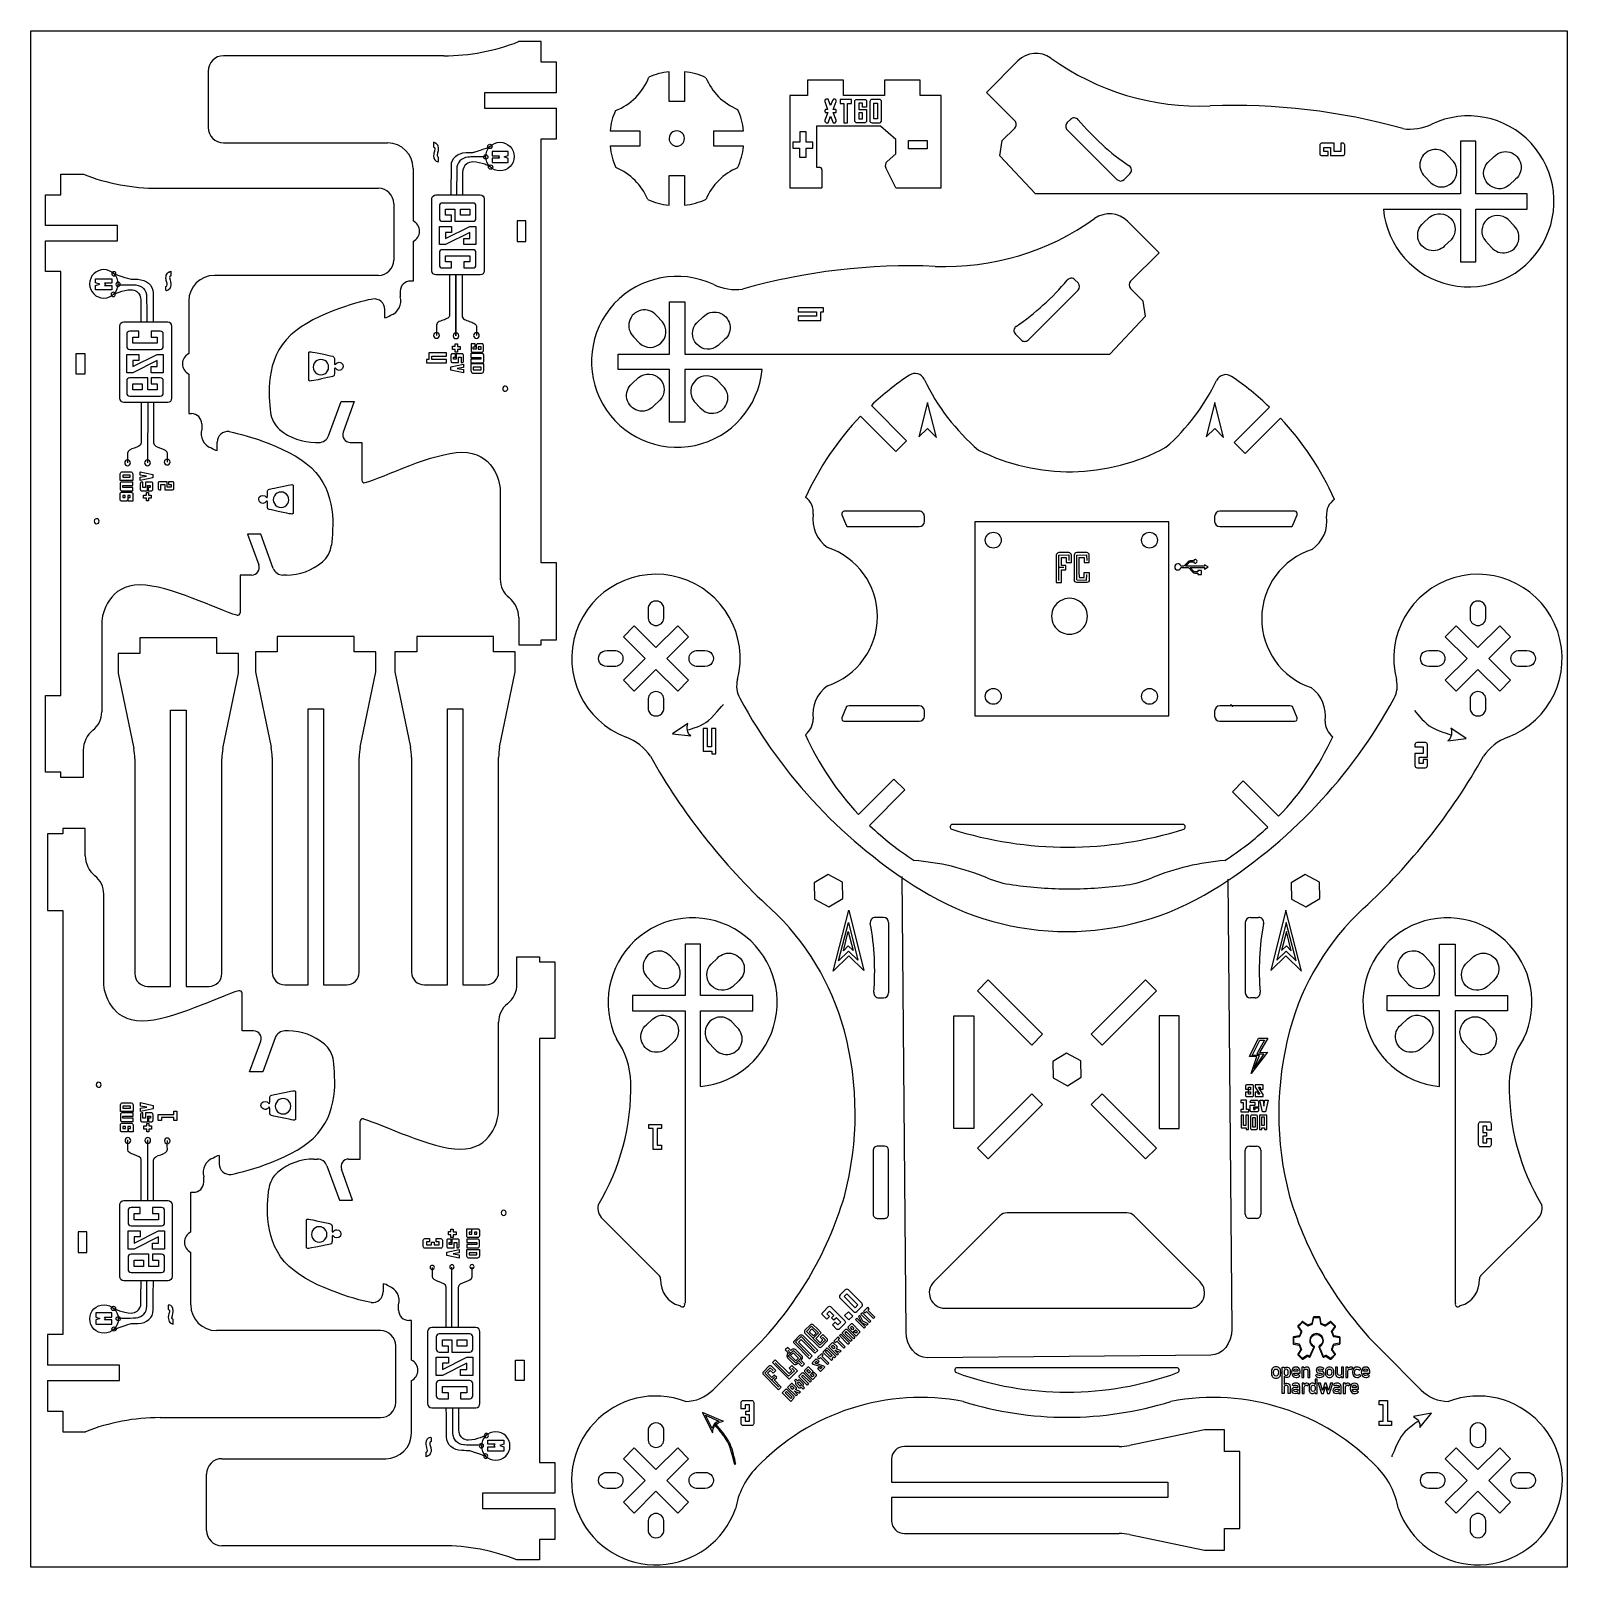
# Model space of a CAD drawing. Extents: x 463 to 764, y 462 to 762.
import ezdxf

# ---------------------------------------------------------------- set-up
doc = ezdxf.new("R2010")
doc.units = 0
doc.layers.get('0').update_dxf_attribs({"linetype": 'CONTINUOUS'})
doc.layers.add('Camada 1', color=7, linetype='CONTINUOUS')

msp = doc.modelspace()

# ---------------------------------------------------------------- linework, layer by layer
at = {"color": 1}
msp.add_lwpolyline([(463.46, 761.73), (763.36, 761.73), (763.36, 461.84), (463.46, 461.84)], close=True, dxfattribs=at)
at = {"color": 7}
for points in [[(563.09, 759.62), (558.66, 759.62)], [(563.09, 755.62), (563.09, 759.62)], [(544.09, 756.87), (501.09, 756.87)], [(566.09, 755.62), (563.09, 755.62)], [(566.09, 749.62), (566.09, 755.62)], [(655.53, 744.17), (649.99, 749.71), (656.13, 755.86)], [(498.09, 753.87), (498.09, 742.87)], [(588.05, 747.92), (588.05, 753.74)], [(591.05, 753.74), (591.05, 747.92)], [(566.09, 749.62), (551.99, 749.62), (551.99, 746.62), (566.09, 746.62)], [(615.09, 752.11), (615.09, 749.11)], [(622.09, 752.11), (615.09, 752.11)], [(622.09, 749.11), (622.09, 752.11)], [(630.09, 752.11), (630.09, 749.11)], [(637.09, 752.11), (630.09, 752.11)], [(637.09, 749.11), (637.09, 752.11)], [(566.09, 740.62), (566.09, 746.62)], [(591.05, 747.92), (588.05, 747.92)], [(615.09, 749.11), (611.59, 749.11)], [(611.59, 749.11), (611.59, 731.11)], [(630.09, 749.11), (622.09, 749.11)], [(641.19, 749.11), (637.09, 749.11)], [(641.19, 731.11), (641.19, 749.11)], [(665.78, 743.82), (666.42, 744.45)], [(563.09, 740.62), (566.09, 740.62)], [(563.09, 657.88), (563.09, 740.62)], [(576.53, 742.21), (582.35, 742.21), (582.35, 739.21), (576.53, 739.21)], [(596.76, 742.21), (602.58, 742.21)], [(596.76, 739.21), (596.76, 742.21)], [(630.59, 736.21), (632.34, 737.74), (632.34, 740.49), (629.34, 743.11), (616.84, 743.11), (616.84, 735.11), (617.38, 735.11)], [(659.6, 729.92), (652.61, 737.36), (653.07, 740.3), (655.53, 742.76)], [(755.54, 726.92), (755.54, 729.92), (745.54, 729.92), (745.54, 740.17), (742.54, 740.17), (742.54, 729.92), (659.6, 729.92)], [(675.48, 732.71), (665.78, 742.4)], [(501.09, 739.87), (533.09, 739.87)], [(602.58, 739.21), (596.76, 739.21)], [(538.09, 734.87), (538.09, 724.62)], [(617.88, 734.61), (617.88, 731.11)], [(632.34, 731.11), (630.35, 735)], [(466.3, 720.74), (480.4, 720.74), (480.4, 723.74), (466.3, 723.74), (466.3, 729.74), (469.3, 729.74), (469.3, 733.74), (473.73, 733.74)], [(588.05, 733.51), (591.05, 733.51)], [(588.05, 727.69), (588.05, 733.51)], [(591.05, 733.51), (591.05, 727.7)], [(611.59, 731.11), (617.88, 731.11)], [(632.34, 731.11), (641.19, 731.11)], [(678.01, 733.83), (676.89, 732.71)], [(488.3, 730.99), (531.3, 730.99)], [(534.3, 727.99), (534.3, 716.99)], [(727.47, 726.92), (742.54, 726.92), (742.54, 716.67), (745.54, 716.67), (745.54, 726.92)], [(745.54, 726.92), (755.54, 726.92)], [(683.68, 718.4), (677.54, 724.55)], [(466.3, 714.74), (466.3, 720.74)], [(538.09, 720.62), (538.09, 712.89)], [(678.14, 712.86), (683.68, 718.4)], [(473.7, 621.31), (473.7, 616), (469.3, 616), (469.3, 617), (466.3, 617), (466.3, 632), (469.3, 632), (469.3, 714.74), (466.3, 714.74)], [(490.16, 714.45), (490.16, 714.44)], [(490.44, 714.64), (490.43, 714.64)], [(490.82, 714.8), (490.82, 713.89)], [(531.3, 713.99), (499.3, 713.99)], [(667.89, 712.51), (667.25, 713.14)], [(489.83, 711.14), (489.83, 711.85)], [(489.92, 711), (489.83, 711.14), (489.83, 711.14)], [(535.57, 710.89), (535.57, 709.84)], [(538.09, 712.89), (537.57, 712.89)], [(658.19, 701.4), (667.89, 711.09)], [(680.6, 708.99), (678.14, 711.45)], [(494.3, 708.99), (494.3, 698.74)], [(532.56, 705.71), (532.56, 707.32)], [(588.13, 708.86), (591.13, 708.86)], [(588.13, 698.61), (588.13, 708.86)], [(591.13, 708.86), (591.13, 698.61)], [(681.06, 706.05), (680.6, 708.99)], [(674.07, 698.61), (681.06, 706.05)], [(655.66, 702.52), (656.78, 701.4)], [(472.3, 698.74), (474, 698.74)], [(472.3, 694.74), (472.3, 698.74)], [(474, 698.74), (474, 694.74)], [(578.13, 698.61), (588.13, 698.61)], [(578.13, 695.61), (578.13, 698.61)], [(591.13, 698.61), (674.07, 698.61)], [(588.13, 695.61), (578.13, 695.61)], [(588.13, 685.36), (588.13, 695.61)], [(591.13, 695.61), (591.13, 685.36)], [(474, 694.74), (472.3, 694.74)], [(494.3, 694.74), (494.3, 687.01), (494.82, 687.01)], [(521.6, 682.7), (524.03, 689.38)], [(524.03, 689.38), (526.6, 689.38)], [(526.6, 689.38), (524.42, 683.39)], [(625.41, 686.51), (632.3, 679.6), (634.42, 681.72), (627.53, 688.63)], [(705.25, 688.26), (698.36, 681.37), (700.48, 679.25), (707.37, 686.14)], [(496.82, 685.01), (496.82, 683.96)], [(591.13, 685.36), (588.13, 685.36)], [(499.83, 679.83), (499.83, 681.44)], [(519.05, 681.38), (519.72, 681.38)], [(525.83, 681.38), (528.09, 681.38)], [(528.09, 681.38), (528.09, 674.02)], [(555.09, 671.97), (555.09, 654.67)], [(636.89, 667.96), (622.24, 667.96)], [(710.19, 667.96), (695.54, 667.96)], [(621.78, 667.27), (622.65, 665.1)], [(623.17, 664.96), (636.89, 664.96)], [(637.89, 665.96), (637.89, 666.96)], [(694.54, 666.96), (694.54, 665.96)], [(695.54, 664.96), (709.26, 664.96)], [(709.77, 665.1), (710.65, 667.27)], [(510.79, 656.81), (508.36, 663.5), (505.79, 663.5), (507.97, 657.51)], [(566.09, 657.88), (563.09, 657.88)], [(566.09, 642.88), (566.09, 657.88)], [(506.56, 655.5), (504.3, 655.5), (504.3, 648.13)], [(513.34, 655.5), (512.67, 655.5)], [(558.69, 647.19), (558.69, 641.88)], [(477.3, 646.09), (477.3, 628.79)], [(499.76, 643.22), (484.76, 643.22)], [(484.76, 643.22), (484.76, 640.22)], [(499.76, 640.22), (499.76, 643.22)], [(526.57, 643.5), (511.57, 643.5)], [(511.57, 643.5), (511.57, 640.5)], [(526.57, 640.5), (526.57, 643.5)], [(553.78, 643.5), (538.78, 643.5)], [(538.78, 643.5), (538.78, 640.5)], [(553.78, 640.5), (553.78, 643.5)], [(558.69, 641.88), (563.09, 641.88)], [(563.09, 642.88), (566.09, 642.88)], [(563.09, 641.88), (563.09, 642.88)], [(480.51, 640.22), (480.51, 636.32)], [(484.76, 640.22), (480.51, 640.22)], [(504.01, 640.22), (499.76, 640.22)], [(504.01, 636.32), (504.01, 640.22)], [(507.32, 640.5), (507.32, 636.6)], [(511.57, 640.5), (507.32, 640.5)], [(530.82, 640.5), (526.57, 640.5)], [(530.82, 636.6), (530.82, 640.5)], [(534.53, 640.5), (534.53, 636.6)], [(538.78, 640.5), (534.53, 640.5)], [(558.03, 640.5), (553.78, 640.5)], [(558.03, 636.6), (558.03, 640.5)], [(480.51, 636.32), (483.55, 621.65)], [(500.97, 621.65), (504.01, 636.32)], [(507.32, 636.6), (510.37, 621.93)], [(527.78, 621.93), (530.82, 636.6)], [(534.53, 636.6), (537.57, 621.93)], [(554.98, 621.93), (558.03, 636.6)], [(490.76, 629.12), (493.76, 629.12)], [(490.76, 575.22), (490.76, 629.12)], [(493.76, 629.12), (493.76, 575.22)], [(517.57, 629.4), (520.57, 629.4)], [(517.57, 575.5), (517.57, 629.4)], [(520.57, 629.4), (520.57, 575.5)], [(544.78, 629.4), (547.78, 629.4)], [(544.78, 575.5), (544.78, 629.4)], [(547.78, 629.4), (547.78, 575.5)], [(622.65, 629.82), (621.78, 627.65)], [(636.89, 629.96), (623.17, 629.96)], [(694.54, 628.96), (694.54, 627.96)], [(709.26, 629.96), (695.54, 629.96)], [(710.65, 627.65), (709.77, 629.82)], [(622.24, 626.96), (636.89, 626.96)], [(695.54, 626.96), (710.19, 626.96)], [(510.57, 619.9), (510.57, 578)], [(527.57, 578), (527.57, 619.9)], [(537.78, 619.9), (537.78, 578)], [(554.78, 578), (554.78, 619.9)], [(483.76, 619.62), (483.76, 577.72)], [(500.76, 577.72), (500.76, 619.62)], [(627.16, 606.64), (634.07, 613.55), (631.95, 615.67), (625.04, 608.76)], [(707.03, 608.42), (700.13, 615.32), (698, 613.19), (704.91, 606.3)], [(466.69, 605.02), (466.69, 590.02)], [(469.69, 605.02), (466.69, 605.02)], [(469.69, 606.02), (469.69, 605.02)], [(474.09, 606.02), (469.69, 606.02)], [(474.09, 600.71), (474.09, 606.02)], [(688.36, 606.81), (643.36, 606.81)], [(477.69, 575.93), (477.69, 593.23)], [(466.69, 590.02), (469.69, 590.02)], [(469.69, 590.02), (469.69, 507.28)], [(629.89, 588.67), (628.31, 588.67)], [(630.89, 587.67), (630.89, 573.96)], [(700.53, 587.67), (700.53, 573.96)], [(701.53, 588.67), (703.12, 588.67)], [(558.36, 575.7), (558.36, 581.01), (562.76, 581.01), (562.76, 580.01), (565.76, 580.01), (565.76, 565.01), (562.76, 565.01), (562.76, 482.27), (565.76, 482.27)], [(594.17, 555.67), (594.17, 570.45), (604.42, 570.45), (604.42, 573.45), (594.17, 573.45), (594.17, 583.45), (591.17, 583.45), (591.17, 573.45), (580.92, 573.45), (580.92, 570.45)], [(738.46, 583.45), (741.46, 583.45)], [(738.46, 573.45), (738.46, 583.45)], [(741.46, 583.45), (741.46, 573.45)], [(486.26, 575.22), (490.76, 575.22)], [(493.76, 575.22), (498.26, 575.22)], [(513.07, 575.5), (517.57, 575.5)], [(520.57, 575.5), (525.07, 575.5)], [(540.28, 575.5), (544.78, 575.5)], [(547.78, 575.5), (552.28, 575.5)], [(648.24, 574.34), (650.36, 576.47)], [(660.97, 565.86), (650.36, 576.47)], [(670.46, 565.86), (681.06, 576.47)], [(672.58, 563.74), (683.18, 574.34), (681.06, 576.47)], [(504.69, 566.52), (504.69, 573.88)], [(629, 572.96), (629.89, 572.96)], [(658.85, 563.74), (648.24, 574.34)], [(702.43, 572.96), (701.53, 572.96)], [(728.21, 573.45), (738.46, 573.45)], [(728.21, 570.45), (728.21, 573.45)], [(741.46, 573.45), (751.71, 573.45)], [(751.71, 573.45), (751.71, 570.45)], [(580.92, 570.45), (591.17, 570.45)], [(591.17, 570.45), (591.17, 513.38)], [(738.46, 570.45), (728.21, 570.45)], [(738.46, 555.67), (738.46, 570.45)], [(741.46, 570.45), (741.46, 513.38)], [(751.71, 570.45), (741.46, 570.45)], [(506.95, 566.52), (504.69, 566.52)], [(513.73, 566.52), (513.06, 566.52)], [(554.76, 550.92), (554.76, 568.22)], [(658.85, 563.74), (660.97, 565.86)], [(672.58, 563.74), (670.46, 565.86)], [(506.18, 558.52), (508.36, 564.5)], [(511.18, 565.2), (508.75, 558.52)], [(508.75, 558.52), (506.18, 558.52)], [(658.85, 554.25), (648.24, 543.64)], [(660.97, 552.13), (658.85, 554.25)], [(670.46, 552.13), (672.58, 554.25)], [(672.58, 554.25), (683.18, 543.64)], [(660.97, 552.13), (650.36, 541.52)], [(670.46, 552.13), (681.06, 541.52), (683.18, 543.64)], [(525.5, 541.51), (527.76, 541.51), (527.76, 548.87)], [(500.22, 542.19), (500.22, 540.57)], [(627.89, 543.23), (627.89, 530.72)], [(630.09, 544.03), (628.69, 544.03)], [(630.89, 530.72), (630.89, 543.23)], [(650.36, 541.52), (648.24, 543.64)], [(700.53, 530.72), (700.53, 543.23)], [(701.33, 544.03), (702.73, 544.03)], [(703.53, 543.23), (703.53, 530.72)], [(518.73, 541.51), (519.39, 541.51)], [(521.27, 540.19), (523.71, 533.51), (526.27, 533.51), (524.09, 539.5)], [(497.21, 537.01), (497.21, 538.06)], [(494.69, 535.01), (495.21, 535.01)], [(494.69, 527.28), (494.69, 535.01)], [(586.17, 518.68), (575.03, 529.83)], [(628.69, 529.92), (630.09, 529.92)], [(639.72, 517.52), (652.62, 530.42)], [(677.39, 531), (654.04, 531)], [(691.71, 517.52), (678.8, 530.42)], [(702.73, 529.92), (701.33, 529.92)], [(746.45, 518.68), (757.6, 529.83)], [(494.69, 513.03), (494.69, 523.28)], [(532.23, 517.18), (532.23, 515.57)], [(490.39, 513.07), (490.29, 512.93), (490.29, 512.93)], [(490.29, 512.93), (490.29, 512.22)], [(535.25, 512), (535.25, 513.05)], [(641.84, 512.39), (689.59, 512.39)], [(490.63, 509.62), (490.62, 509.63)], [(490.9, 509.43), (490.9, 509.43)], [(491.28, 509.27), (491.28, 510.18)], [(537.76, 502.27), (537.76, 510), (537.25, 510)], [(469.69, 507.28), (466.69, 507.28)], [(466.69, 507.28), (466.69, 501.28)], [(531.69, 508.03), (499.69, 508.03)], [(534.69, 494.03), (534.69, 505.03)], [(604.48, 504.31), (596.57, 496.41)], [(726.95, 504.31), (734.85, 496.41)], [(466.69, 498.28), (480.79, 498.28), (480.79, 501.28), (466.69, 501.28)], [(558.06, 498.27), (558.06, 502.27)], [(558.06, 502.27), (559.76, 502.27)], [(559.76, 502.27), (559.76, 498.27)], [(687.13, 500.78), (644.3, 500.78)], [(466.69, 498.28), (466.69, 492.28)], [(537.76, 488.02), (537.76, 498.27)], [(559.76, 498.27), (558.06, 498.27)], [(466.69, 492.28), (469.69, 492.28)], [(469.69, 492.28), (469.69, 488.28)], [(488.69, 491.03), (531.69, 491.03)], [(469.69, 488.28), (474.12, 488.28)], [(692.59, 488.66), (677.92, 485.62)], [(696.49, 488.66), (692.59, 488.66)], [(696.49, 484.41), (696.49, 488.66)], [(675.89, 485.41), (633.99, 485.41)], [(699.49, 484.41), (696.49, 484.41)], [(699.49, 469.41), (699.49, 484.41)], [(500.76, 483.02), (532.76, 483.02)], [(565.76, 482.27), (565.76, 476.27)], [(631.49, 482.91), (631.49, 478.41)], [(497.76, 469.02), (497.76, 480.02)], [(631.49, 478.41), (685.39, 478.41)], [(685.39, 478.41), (685.39, 475.41)], [(565.76, 476.27), (551.66, 476.27), (551.66, 473.27), (565.76, 473.27), (565.76, 467.27), (562.76, 467.27), (562.76, 463.27), (558.34, 463.27)], [(631.49, 475.41), (631.49, 470.91)], [(685.39, 475.41), (631.49, 475.41)], [(696.49, 469.41), (699.49, 469.41)], [(696.49, 465.16), (696.49, 469.41)], [(633.99, 468.41), (675.89, 468.41)], [(677.92, 468.2), (692.59, 465.16)], [(543.76, 466.02), (500.76, 466.02)], [(692.59, 465.16), (696.49, 465.16)]]:
    msp.add_lwpolyline(points, dxfattribs=at)
at = {"color": 5}
for points in [[(620.61, 746.39), (620.08, 746.39), (620.69, 747.95), (620.69, 748.19), (620.47, 748.41), (620.31, 748.41), (620.13, 748.42), (619.95, 748.16), (619.58, 747.17), (619.11, 748.41), (618.68, 748.41), (618.47, 748.19), (618.47, 747.95), (618.99, 746.39), (618.57, 746.39)], [(624.31, 744.15), (624.31, 747.98)], [(624.69, 748.36), (626.21, 748.36)], [(626.59, 747.98), (626.59, 746.83), (625.83, 746.83), (625.83, 747.59), (625.07, 747.59), (625.07, 746.4), (626.59, 746.4), (626.59, 744.15), (626.59, 744.15)], [(627.24, 747.9), (627.24, 744.23)], [(629.06, 748.36), (627.69, 748.36)], [(629.52, 744.23), (629.52, 747.9)], [(618.53, 745.78), (619.01, 745.78), (618.47, 744.28), (618.47, 744.04), (618.68, 743.77), (619.11, 743.77), (619.58, 745.06), (620.05, 743.77), (620.47, 743.77), (620.69, 744.04), (620.69, 744.28), (620.08, 745.81), (620.59, 745.81), (620.59, 745.81)], [(618.48, 746.09), (618.48, 746.03)], [(626.21, 743.77), (624.69, 743.77)], [(627.69, 743.77), (629.14, 743.77)], [(542.08, 739.97), (542.08, 739.05)], [(542.46, 739.81), (542.47, 739.81)], [(542.73, 739.62), (542.74, 739.6)], [(715.06, 739.4), (715.06, 737.77)], [(717.87, 738.18), (717.87, 739.8), (715.47, 739.8)], [(715.47, 737.37), (716.69, 737.37), (716.69, 738.18), (715.88, 738.18), (715.88, 738.99), (717.15, 738.99), (717.15, 737.37), (719.55, 737.37)], [(719.55, 739.8), (719.14, 739.8), (719.14, 738.18), (717.87, 738.18)], [(719.95, 737.77), (719.95, 739.4)], [(542.98, 736.17), (543.07, 736.31), (543.07, 736.31)], [(543.07, 736.31), (543.07, 737.01)], [(541.75, 714.88), (541.75, 728.93)], [(542.55, 729.72), (551.17, 729.72)], [(549.77, 728.12), (543.81, 728.12)], [(551.96, 728.93), (551.96, 714.88)], [(543.22, 727.52), (543.22, 725.15)], [(543.81, 724.55), (545.6, 724.55), (545.6, 725.74), (544.42, 725.74), (544.42, 726.93), (546.26, 726.93), (546.26, 724.55), (547.98, 724.55), (547.98, 724.55)], [(550.36, 725.15), (550.36, 727.52)], [(547.98, 724.55), (549.77, 724.55)], [(543.22, 718.41), (543.22, 716.04)], [(549.77, 719), (543.81, 719)], [(543.81, 715.44), (545.6, 715.44), (545.6, 716.63), (544.42, 716.63), (544.42, 717.82), (549.16, 717.82), (549.16, 716.63), (547.98, 716.63), (547.98, 715.44), (547.98, 715.44)], [(550.36, 716.04), (550.36, 718.41)], [(551.17, 714.09), (542.55, 714.09)], [(547.98, 715.44), (549.77, 715.44)], [(480.8, 704.07), (480.8, 690.03)], [(490.21, 704.87), (481.59, 704.87)], [(491.01, 690.03), (491.01, 704.07)], [(482.19, 702.52), (482.19, 700.15)], [(484.57, 703.12), (482.78, 703.12)], [(488.73, 703.12), (486.94, 703.12), (486.94, 701.93), (488.13, 701.93), (488.13, 700.74), (483.38, 700.74), (483.38, 701.93), (484.57, 701.93), (484.57, 703.12), (484.57, 703.12)], [(489.32, 700.15), (489.32, 702.52)], [(482.78, 699.56), (488.73, 699.56)], [(517.85, 693.4), (517.72, 693.49), (517.72, 698.98), (517.85, 699.06)], [(545.47, 698.36), (545.47, 697.31)], [(547.68, 698.68), (546.48, 698.68), (546.48, 697.63), (545.96, 697.63), (545.96, 698.03), (546.36, 698.03), (546.36, 698.68), (545.72, 698.68)], [(545.72, 696.99), (546.92, 696.99), (546.92, 698.03), (547.44, 698.03), (547.44, 696.99), (547.44, 696.99)], [(547.93, 697.31), (547.93, 698.36)], [(551.6, 698.72), (549.34, 698.72), (549.34, 697.97), (551.3, 697.97), (551.3, 697.67), (549.34, 697.67), (549.34, 696.93), (551.6, 696.93)], [(550.4, 700.32), (550.4, 699.6), (549.84, 699.6), (549.84, 700.06), (550.23, 700.06), (550.23, 700.65), (549.42, 700.65)], [(551.4, 700.08), (550.8, 700.08), (550.8, 699.58), (551.4, 699.58)], [(551.8, 699.33), (551.8, 700.38), (551.8, 700.38)], [(551.87, 698.49), (551.87, 698.49), (551.87, 698.49)], [(551.89, 697.3), (551.89, 698.35), (551.89, 698.35)], [(547.44, 696.99), (547.68, 696.99)], [(551.89, 696.72), (549.34, 696.72), (549.34, 695.43), (549.34, 695.42)], [(551.89, 695.4), (551.89, 695.4), (551.89, 695.41), (551.89, 696.72), (551.89, 696.72)], [(482.19, 693.41), (482.19, 691.04)], [(484.57, 694.01), (482.78, 694.01)], [(488.73, 694.01), (486.94, 694.01), (486.94, 692.82), (488.13, 692.82), (488.13, 691.63), (486.28, 691.63), (486.28, 694.01), (484.57, 694.01), (484.57, 694.01)], [(489.32, 691.04), (489.32, 693.41)], [(549.71, 694.94), (549.72, 694.93), (551.5, 694.93), (551.51, 694.93)], [(481.59, 689.23), (490.21, 689.23)], [(482.78, 690.44), (488.73, 690.44)], [(486.29, 689.18), (486.27, 677.4), (486.27, 677.4)], [(483.36, 675.2), (483.36, 673.97), (480.91, 673.97), (480.91, 675.23), (480.91, 675.23)], [(481.25, 675.66), (483.02, 675.66)], [(480.91, 673.33), (480.91, 672.29), (480.91, 672.29)], [(480.91, 670.28), (480.91, 671.33)], [(481.15, 671.96), (483.36, 671.96), (483.36, 672.62), (481.4, 672.62), (481.4, 673.01), (483.36, 673.01), (483.36, 673.66), (481.15, 673.66)], [(481.15, 671.65), (483.12, 671.65), (483.12, 671.65)], [(483.36, 671.33), (483.36, 669.95), (482.48, 669.95), (482.48, 670.61), (482.87, 670.61), (482.87, 671), (482.38, 671), (482.38, 670.28)], [(484.82, 673.33), (484.82, 672.28)], [(485.31, 673.65), (485.07, 673.65)], [(485.07, 671.95), (486.27, 671.95), (486.27, 673), (486.79, 673), (486.79, 672.61), (486.39, 672.61), (486.39, 671.95), (487.03, 671.95)], [(487.03, 673.65), (485.83, 673.65), (485.83, 672.61), (485.31, 672.61), (485.31, 673.65), (485.31, 673.65)], [(487.28, 672.28), (487.28, 673.33)], [(488.29, 673.44), (488.29, 672.41)], [(491.13, 673.7), (490.36, 673.7), (490.36, 673.18), (490.87, 673.18), (490.87, 672.67), (490.07, 672.67), (490.07, 673.7), (488.55, 673.7)], [(488.55, 672.16), (488.81, 672.16), (488.81, 673.18), (489.62, 673.18)], [(489.62, 673.18), (489.62, 672.16), (491.13, 672.16)], [(491.39, 672.41), (491.39, 673.44)], [(514.54, 673.11), (514.67, 673.02), (514.67, 667.54), (514.54, 667.45)], [(482.14, 669.95), (481.15, 669.95)], [(663.63, 659.4), (663.63, 654.02), (664.62, 654.02), (664.62, 656.53), (665.5, 656.53), (665.5, 657.38), (664.62, 657.38), (664.62, 658.9), (665.59, 658.9), (665.59, 657.92), (666.57, 657.92), (666.57, 657.92)], [(664.11, 654.41), (664.14, 659.4), (666.05, 659.42), (666.09, 658.36)], [(666.08, 659.89), (664.13, 659.89)], [(666.57, 657.92), (666.57, 659.4)], [(669.58, 659.89), (667.63, 659.89)], [(667.65, 654.54), (667.65, 659.4), (669.56, 659.42), (669.6, 658.36)], [(668.12, 655.54), (668.12, 658.9), (669.09, 658.9), (669.09, 657.92), (670.07, 657.92), (670.07, 657.92)], [(670.07, 657.92), (670.07, 659.4)], [(665.12, 656.99), (664.12, 656.95), (664.12, 656.95), (664.12, 656.95)], [(668.12, 655.54), (668.12, 655.03), (669.09, 655.03), (669.09, 656.02), (670.07, 656.02), (670.07, 656.02)], [(670.07, 656.02), (670.07, 654.54)], [(688.36, 657.21), (687.94, 657.21)], [(687.94, 656.97), (689.27, 656.97)], [(693.27, 657.09), (692.55, 657.51), (692.55, 657.21), (688.84, 657.21), (689.56, 657.98)], [(690.47, 656.21), (689.75, 656.97), (692.55, 656.97), (692.55, 656.67), (693.27, 657.09), (693.27, 657.09)], [(689.78, 658.06), (690.39, 658.06)], [(690.39, 658.3), (689.79, 658.3)], [(690.7, 655.88), (691.28, 655.88), (691.28, 655.64), (692, 655.64), (692, 656.37), (691.28, 656.37), (691.28, 656.12)], [(669.58, 654.05), (667.63, 654.05)], [(667.65, 654.54), (667.65, 654.54), (669.56, 654.52), (669.6, 655.58)], [(591.72, 626.52), (588.7, 624.53), (592.29, 624.09)], [(740.05, 623.17), (743.64, 623.58), (740.64, 625.59)], [(733.64, 622.38), (733.64, 621.98), (735.26, 621.98), (735.26, 620.7)], [(735.26, 620.7), (733.64, 620.7), (733.64, 618.3)], [(735.67, 622.79), (734.04, 622.79)], [(736.07, 618.3), (736.07, 619.53), (735.26, 619.53), (735.26, 618.72), (734.45, 618.72), (734.45, 619.98), (736.07, 619.98), (736.07, 622.38)], [(734.04, 617.9), (735.67, 617.9)], [(634.3, 507.77), (633.55, 596.67)], [(697.14, 596.13), (697.89, 508.32)], [(514.99, 554.79), (515.12, 554.71), (515.12, 549.22), (514.99, 549.14)], [(700.57, 555.76), (700.57, 555.17), (700.57, 555.17)], [(700.57, 555.17), (701.18, 555.17), (701.18, 555.53), (701.55, 555.53), (701.55, 555.05), (701.11, 555.05), (701.11, 554.64), (701.55, 554.64), (701.55, 554.16), (701.18, 554.16), (701.18, 554.53), (700.57, 554.53), (700.57, 553.93)], [(701.85, 555.99), (700.87, 555.99)], [(700.87, 553.7), (701.85, 553.7)], [(702.15, 553.93), (702.15, 555.76)], [(483.41, 552.05), (483.41, 550.81), (480.96, 550.81), (480.96, 552.08), (480.96, 552.08)], [(481.3, 552.51), (483.07, 552.51)], [(702.48, 552.05), (702.48, 552.54), (701.5, 552.54), (701.5, 552.77)], [(701.5, 550.93), (701.5, 552.05), (702.48, 552.05), (702.48, 552.05)], [(701.81, 553), (702.79, 553)], [(702.79, 550.7), (701.81, 550.7)], [(703.09, 552.77), (703.09, 551.64), (702.12, 551.64), (702.12, 551.16), (702.48, 551.16), (702.48, 551.53), (703.09, 551.53), (703.09, 550.93)], [(480.96, 550.18), (480.96, 549.14), (480.96, 549.14)], [(480.96, 547.13), (480.96, 548.18)], [(481.2, 548.81), (483.41, 548.81), (483.41, 549.47), (481.45, 549.47), (481.45, 549.86), (483.41, 549.86), (483.41, 550.51), (481.2, 550.51)], [(481.2, 548.5), (483.17, 548.5), (483.17, 548.5)], [(483.41, 548.18), (483.41, 546.8), (482.53, 546.8), (482.53, 547.46), (482.92, 547.46), (482.92, 547.85), (482.43, 547.85), (482.43, 547.13)], [(484.87, 550.17), (484.87, 549.13)], [(485.36, 550.5), (485.12, 550.5)], [(485.12, 548.8), (486.32, 548.8), (486.32, 549.85), (486.83, 549.85), (486.83, 549.46), (486.44, 549.46), (486.44, 548.8), (487.08, 548.8)], [(487.08, 550.5), (485.88, 550.5), (485.88, 549.46), (485.36, 549.46), (485.36, 550.5), (485.36, 550.5)], [(487.32, 549.13), (487.32, 550.17)], [(701.52, 549.8), (701.52, 547.55)], [(702.63, 550.08), (701.8, 550.08)], [(702.91, 547.55), (702.91, 549.8)], [(746.06, 544.29), (746.06, 548.36)], [(746.46, 548.77), (748.09, 548.77)], [(748.5, 548.36), (748.5, 547.14), (747.68, 547.14), (747.68, 547.95), (746.87, 547.95), (746.87, 546.68), (747.6, 546.68), (747.6, 545.97), (746.87, 545.97), (746.87, 544.7), (747.68, 544.7), (747.68, 545.51), (748.5, 545.51)], [(482.18, 546.8), (481.2, 546.8)], [(486.33, 533.45), (486.3, 545.23), (486.3, 545.23)], [(701.8, 547.27), (702.68, 547.27)], [(748.5, 545.51), (748.5, 544.29)], [(748.09, 543.88), (746.46, 543.88)], [(480.83, 518.56), (480.83, 532.6)], [(481.63, 533.4), (490.25, 533.4)], [(491.04, 532.6), (491.04, 518.56)], [(482.44, 531.45), (482.44, 529.07)], [(484.82, 532.04), (483.03, 532.04)], [(488.98, 532.04), (487.19, 532.04), (487.19, 530.86), (488.38, 530.86), (488.38, 529.67), (483.63, 529.67), (483.63, 530.86), (484.82, 530.86), (484.82, 532.04), (484.82, 532.04)], [(489.57, 529.07), (489.57, 531.45)], [(517.4, 524.08), (517.27, 524.17), (517.27, 529.65), (517.4, 529.74)], [(483.03, 528.48), (488.98, 528.48)], [(548.56, 526.5), (548.56, 527.87), (549.45, 527.87), (549.45, 527.22), (549.05, 527.22), (549.05, 526.82), (549.54, 526.82), (549.54, 527.54)], [(549.79, 527.87), (550.77, 527.87)], [(551.02, 527.54), (551.02, 526.5)], [(540.07, 524.42), (540.07, 525.66)], [(540.38, 525.97), (541.31, 525.97), (541.31, 525.35), (540.69, 525.35), (540.69, 524.73), (541.66, 524.73), (541.66, 525.29), (542.21, 525.29), (542.21, 524.73), (543.18, 524.73), (543.18, 525.35), (542.56, 525.35), (542.56, 525.97)], [(543.49, 524.11), (540.38, 524.11)], [(542.56, 525.97), (543.49, 525.97)], [(543.8, 525.66), (543.8, 524.42)], [(544.65, 525.55), (544.65, 524.5)], [(546.86, 525.87), (545.65, 525.87), (545.65, 524.82), (545.14, 524.82), (545.14, 525.22), (545.53, 525.22), (545.53, 525.87), (544.89, 525.87)], [(544.89, 524.18), (546.1, 524.18), (546.1, 525.22), (546.61, 525.22), (546.61, 524.18), (546.61, 524.18)], [(546.61, 524.18), (546.86, 524.18)], [(547.1, 524.5), (547.1, 525.55)], [(550.77, 525.87), (548.56, 525.87), (548.56, 525.21), (550.53, 525.21), (550.53, 524.82), (548.56, 524.82), (548.56, 524.17), (550.77, 524.17)], [(548.56, 522.63), (548.56, 523.86), (551.02, 523.86), (551.02, 522.6), (551.02, 522.6)], [(550.77, 526.17), (548.81, 526.17), (548.81, 526.17)], [(551.02, 524.49), (551.02, 525.54), (551.02, 525.54)], [(482.44, 522.34), (482.44, 519.96)], [(484.82, 522.93), (483.03, 522.93)], [(488.98, 522.93), (487.19, 522.93), (487.19, 521.74), (488.38, 521.74), (488.38, 520.56), (486.53, 520.56), (486.53, 522.93), (484.82, 522.93), (484.82, 522.93)], [(489.57, 519.96), (489.57, 522.34)], [(550.67, 522.17), (548.91, 522.17)], [(490.25, 517.76), (481.63, 517.76)], [(483.03, 519.37), (488.98, 519.37)], [(545.63, 508.65), (545.66, 520.43), (545.66, 520.43)], [(622.41, 515.95), (621.44, 514.98)], [(625.66, 513.35), (623.06, 515.95)], [(618.04, 511.58), (619.11, 512.65)], [(620.74, 508.33), (619.93, 509.15), (620.47, 509.68), (621.01, 509.15), (621.55, 509.68), (620.7, 510.52), (620.22, 510.04), (619.74, 510.52), (620.23, 511), (619.39, 511.84), (618.85, 511.3), (619.39, 510.76), (618.85, 510.22)], [(619.65, 512.65), (622.36, 509.95)], [(621.44, 514.34), (624.04, 511.73)], [(624.69, 511.74), (625.71, 512.76)], [(550.33, 508.6), (541.71, 508.6)], [(615.64, 509.16), (614.56, 508.08)], [(616.2, 506.53), (617.24, 507.56), (615.85, 508.87), (614.85, 507.85), (617.5, 505.15), (618.56, 506.16), (617.98, 506.73), (617.98, 506.73)], [(616.99, 508.35), (616.18, 509.16)], [(618.85, 510.22), (618.04, 511.04)], [(622.36, 509.41), (621.28, 508.33)], [(623.57, 509.31), (623.01, 508.75)], [(623.01, 508.48), (623.71, 507.78)], [(625.24, 507.92), (623.85, 509.31)], [(710.78, 508.77), (711.42, 507.84)], [(711.59, 509.74), (711.6, 509.75), (710.79, 508.94), (710.79, 508.94)], [(711.54, 507.91), (711.54, 507.91), (710.9, 508.85), (711.69, 509.64), (712.64, 508.99)], [(712.73, 509.1), (712.72, 509.1), (711.76, 509.76), (711.76, 509.76)], [(713.52, 509.43), (713.52, 509.42), (712.74, 509.1), (712.74, 509.1)], [(712.8, 508.98), (713.56, 509.29), (713.55, 509.29)], [(713.74, 510.58), (713.74, 510.58), (713.52, 509.43), (713.52, 509.43)], [(713.66, 509.41), (713.87, 510.55), (713.87, 510.55)], [(715.01, 510.69), (713.87, 510.69), (713.87, 510.69)], [(713.87, 510.55), (715, 510.55), (715.21, 509.41), (715.21, 509.41)], [(713.88, 510.55), (713.88, 510.55)], [(713.88, 510.55), (713.88, 510.55), (713.88, 510.55)], [(715.35, 509.43), (715.14, 510.58)], [(715.32, 509.29), (715.31, 509.29), (716.07, 508.98)], [(716.14, 509.1), (716.13, 509.1), (715.36, 509.42), (715.35, 509.43)], [(717.11, 509.77), (717.11, 509.76), (716.15, 509.1), (716.15, 509.1)], [(716.23, 508.99), (717.18, 509.64), (717.98, 508.85), (717.33, 507.91), (717.33, 507.91)], [(718.09, 508.94), (718.09, 508.94), (717.28, 509.74)], [(717.46, 507.84), (718.1, 508.77), (718.1, 508.77)], [(540.92, 507.8), (540.92, 493.76)], [(542.6, 506.79), (542.6, 504.41)], [(549.15, 507.38), (543.2, 507.38)], [(543.2, 503.82), (544.99, 503.82), (544.99, 505.01), (543.8, 505.01), (543.8, 506.19), (545.64, 506.19), (545.64, 503.82), (547.36, 503.82), (547.36, 503.82)], [(549.74, 504.41), (549.74, 506.79)], [(551.13, 493.76), (551.13, 507.8)], [(612.5, 506.02), (613.57, 507.1)], [(614.11, 507.1), (617.07, 504.14), (616.53, 503.6), (613.84, 506.29), (613.31, 505.76), (616, 503.07), (615.46, 502.52), (612.5, 505.48)], [(615.42, 503.11), (612.75, 505.81), (613.83, 506.85), (616.53, 504.04), (616.53, 504.04)], [(614.56, 507.54), (617.25, 504.85)], [(618.87, 506.47), (618.06, 507.28), (617.52, 506.74), (618.06, 506.2), (617.52, 505.66), (616.68, 506.5), (617.76, 507.58), (616.99, 508.35), (616.99, 508.35)], [(617.79, 504.85), (618.87, 505.93)], [(619.85, 505.59), (619.16, 504.9), (620.83, 503.23), (621.11, 503.51), (620.41, 504.2), (621.39, 503.78), (621.66, 504.06), (620.69, 504.48)], [(620.83, 504.9), (620.13, 505.59)], [(621.95, 507.69), (622.5, 508.24)], [(622.78, 508.24), (624.31, 506.71), (624.04, 506.43), (622.64, 507.83), (622.37, 507.55), (623.76, 506.16), (623.48, 505.88), (621.95, 507.41)], [(623.99, 507.78), (624.41, 508.2), (624.82, 507.78), (624.54, 507.5), (624.27, 507.78), (623.99, 507.5), (624.55, 506.94), (625.24, 507.64)], [(709.85, 506.67), (709.85, 505.53)], [(711.07, 507.01), (709.96, 506.8), (709.95, 506.8)], [(711.07, 505.34), (711.07, 505.34), (709.99, 505.54), (709.99, 506.66), (711.09, 506.87), (711.09, 506.87)], [(711.42, 507.82), (711.42, 507.82), (711.08, 507.02), (711.08, 507.02)], [(711.21, 506.97), (711.55, 507.75)], [(717.33, 507.75), (717.32, 507.76), (717.66, 506.96)], [(717.79, 507.02), (717.45, 507.82), (717.45, 507.82)], [(717.78, 506.87), (717.78, 506.87), (718.88, 506.66), (718.88, 505.54), (717.81, 505.34), (717.8, 505.34)], [(718.92, 506.8), (718.9, 506.73), (718.92, 506.8), (717.81, 507.01)], [(719.02, 505.53), (719.02, 506.67)], [(547.36, 503.82), (549.15, 503.82)], [(612.04, 504.33), (611.84, 504.12), (611.22, 504.74), (610.73, 504.26), (611.35, 503.64), (611.11, 503.4)], [(611.14, 502.71), (612.37, 501.47)], [(611.2, 504.23), (611.76, 503.62), (612.34, 504.14), (613.85, 502.69), (613.29, 502.19), (613.93, 501.55), (613.93, 501.55), (613.93, 501.55)], [(611.76, 503.61), (611.27, 503.11), (612.76, 501.68), (613.3, 502.19), (613.3, 502.19)], [(613.98, 503.08), (612.71, 504.35)], [(612.99, 501.46), (613.24, 501.7), (613.94, 501), (614.47, 501.53), (613.77, 502.23), (614.01, 502.48)], [(620.69, 504.48), (620.83, 504.62)], [(693.77, 503.22), (638.49, 502.73)], [(709.96, 505.4), (709.96, 505.4), (711.04, 505.2)], [(711.39, 504.32), (710.78, 503.43)], [(710.79, 503.26), (710.79, 503.26), (711.6, 502.45)], [(712.56, 503.16), (711.69, 502.56), (710.9, 503.36), (711.51, 504.24), (711.51, 504.24)], [(711.05, 505.18), (711.39, 504.34), (711.39, 504.34)], [(711.52, 504.4), (711.18, 505.24), (711.18, 505.24)], [(711.76, 502.44), (711.76, 502.44), (712.65, 503.04), (712.65, 503.04)], [(712.65, 503.04), (712.65, 503.04), (713.04, 502.83), (713.04, 502.83)], [(713.78, 504.92), (713.87, 504.87), (713.08, 502.97), (712.72, 503.17)], [(713.2, 502.89), (713.2, 502.89), (714, 504.82), (714, 504.82)], [(713.8, 505.08), (713.8, 505.09), (713.8, 505.09)], [(713.96, 504.98), (713.96, 504.99), (713.86, 505.05), (713.85, 505.05)], [(714.87, 504.83), (714.87, 504.83), (715.67, 502.9)], [(715.02, 505.05), (715.02, 505.05), (714.92, 504.99)], [(716.15, 503.17), (715.79, 502.97), (715, 504.87), (715.09, 504.92), (715.09, 504.92)], [(715, 504.88), (715, 504.88)], [(715, 504.88), (715, 504.88), (715, 504.88)], [(715.08, 505.09), (715.07, 505.09), (715.07, 505.08)], [(715.83, 502.83), (715.83, 502.83), (716.22, 503.04), (716.22, 503.05)], [(716.23, 503.04), (716.23, 503.04), (717.11, 502.44), (717.11, 502.44)], [(717.37, 504.24), (717.98, 503.35), (717.18, 502.56), (716.31, 503.16)], [(717.27, 502.45), (717.28, 502.45), (718.09, 503.26), (718.09, 503.27)], [(717.69, 505.24), (717.35, 504.4)], [(717.48, 504.34), (717.48, 504.34), (717.82, 505.19)], [(718.1, 503.43), (717.48, 504.33), (717.48, 504.33)], [(717.84, 505.2), (718.92, 505.4), (718.92, 505.4)], [(607.53, 501.05), (606.45, 499.97)], [(606.45, 499.43), (609.41, 496.47), (609.95, 497.01), (608.57, 498.4), (609.05, 498.88), (608.58, 499.35), (608.1, 498.86), (607.26, 499.7), (607.8, 500.24), (608.34, 499.7), (608.88, 500.24), (608.88, 500.24)], [(609.46, 496.95), (606.73, 499.71), (607.77, 500.78), (608.38, 500.21)], [(608.88, 500.24), (608.07, 501.05)], [(608.77, 501.73), (611.39, 499.11), (612.5, 500.19), (612, 500.69), (612, 500.69)], [(613.47, 499.21), (614.02, 499.76)], [(614.3, 499.76), (615.83, 498.23), (615.56, 497.95), (614.16, 499.35), (613.89, 499.07), (615.28, 497.68), (615, 497.4), (613.47, 498.93)], [(615.09, 500.83), (614.53, 500.27)], [(614.53, 500), (615.93, 498.6)], [(615.79, 500.41), (615.37, 500.83)], [(616.76, 499.44), (616.34, 499.86), (616.06, 499.58), (616.34, 499.3), (616.06, 499.02), (615.63, 499.45), (616.19, 500.01), (615.79, 500.41)], [(707.71, 495.75), (707.71, 500.88), (708.11, 500.88), (708.11, 500.68)], [(710.81, 500.07), (709.97, 500.07), (709.97, 500.07)], [(709.97, 499.74), (711.21, 499.74), (711.21, 499.74)], [(711.17, 499.19), (710.88, 499.44)], [(711.21, 499.74), (711.21, 500.07)], [(711.96, 500.67), (711.95, 500.67), (711.95, 500.88), (711.55, 500.88), (711.55, 498.89), (711.55, 498.89)], [(711.55, 498.89), (711.95, 498.89), (711.95, 500.08)], [(712.74, 500.08), (712.74, 498.89), (713.14, 498.89), (713.14, 500.22)], [(714.5, 499.5), (714.22, 499.23), (714.22, 499.23)], [(714.92, 499.73), (715.28, 499.7)], [(715.34, 500.08), (715.01, 500.1)], [(715.63, 500.34), (715.87, 500.63)], [(718.53, 499.7), (718.53, 500.88), (718.13, 500.88), (718.13, 499.56), (718.13, 499.56)], [(719.31, 499.11), (719.32, 499.11), (719.32, 498.89), (719.72, 498.89), (719.72, 500.88), (719.32, 500.88), (719.32, 499.7)], [(720.57, 500.67), (720.56, 500.67), (720.56, 500.88), (720.16, 500.88), (720.16, 498.89), (720.16, 498.89)], [(720.16, 498.89), (720.56, 498.89), (720.56, 500.09)], [(721.21, 500.41), (721.5, 500.75)], [(722.78, 500.3), (723.07, 500.56)], [(723.07, 499.22), (722.78, 499.48), (722.78, 499.48)], [(724.41, 500.07), (723.58, 500.07), (723.58, 500.07)], [(723.58, 499.74), (724.81, 499.74), (724.81, 499.74)], [(724.78, 499.19), (724.48, 499.44)], [(724.81, 499.74), (724.81, 500.07)], [(542.6, 497.68), (542.6, 495.3)], [(549.15, 498.27), (543.2, 498.27)], [(543.2, 494.71), (544.99, 494.71), (544.99, 495.9), (543.8, 495.9), (543.8, 497.08), (548.55, 497.08), (548.55, 495.9), (547.36, 495.9), (547.36, 494.71), (547.36, 494.71)], [(549.74, 495.3), (549.74, 497.68)], [(608.6, 498.93), (608.06, 498.35), (608.06, 498.35), (608.06, 498.35)], [(610.76, 496.5), (610.13, 495.87), (611.8, 494.2), (612.41, 494.81)], [(612.41, 495.24), (611.17, 496.48)], [(611.89, 497.63), (611.19, 496.93), (612.87, 495.26), (613.14, 495.54), (612.45, 496.24), (613.42, 495.82), (613.7, 496.1), (612.72, 496.51)], [(612.86, 496.93), (612.17, 497.63)], [(613.23, 498.33), (613.12, 498.22), (612.8, 498.54), (612.55, 498.29), (612.87, 497.97), (612.75, 497.85)], [(612.72, 496.51), (612.86, 496.65)], [(612.76, 497.49), (613.4, 496.85)], [(614.23, 497.69), (613.58, 498.34)], [(613.72, 496.84), (613.85, 496.97), (614.22, 496.61), (614.48, 496.88), (614.12, 497.24), (614.25, 497.37)], [(616.21, 498.6), (616.76, 499.16)], [(708.11, 496.93), (708.11, 495.75), (707.7, 495.75), (707.71, 495.75)], [(708.11, 499.11), (708.11, 497.53)], [(709.29, 497.07), (709.29, 495.75), (708.9, 495.75), (708.9, 496.93)], [(709.68, 497.47), (709.99, 497.23)], [(710.78, 497.13), (710.78, 496.92), (710.22, 496.92)], [(710.3, 496.59), (710.78, 496.59), (710.78, 496.45), (710.78, 496.45)], [(710.78, 495.75), (711.18, 495.75), (711.18, 497.11)], [(712.03, 497.53), (712.02, 497.53), (712.02, 497.74), (711.62, 497.74), (711.62, 495.75), (711.62, 495.75)], [(711.62, 495.75), (712.02, 495.75), (712.02, 496.95)], [(712.67, 497.26), (712.96, 497.61)], [(714.16, 495.75), (714.56, 495.75), (714.56, 498.54), (714.16, 498.54), (714.16, 497.53)], [(717.72, 497.47), (718.04, 497.23)], [(718.82, 497.13), (718.82, 496.92), (718.27, 496.92)], [(718.35, 496.59), (718.82, 496.59), (718.82, 496.45), (718.82, 496.45)], [(718.82, 495.75), (719.22, 495.75), (719.22, 497.11)], [(720.07, 497.53), (720.07, 497.53), (720.07, 497.74), (719.66, 497.74), (719.66, 495.75), (719.66, 495.75)], [(719.66, 495.75), (720.07, 495.75), (720.07, 496.95)], [(720.72, 497.26), (721.01, 497.61)], [(722.25, 496.92), (721.42, 496.92), (721.42, 496.92)], [(721.42, 496.59), (722.65, 496.59), (722.65, 496.59)], [(722.65, 496.59), (722.65, 496.92)], [(547.36, 494.71), (549.15, 494.71)], [(602.12, 492.74), (602.12, 493.97)], [(602.12, 489.89), (602.12, 491.12), (602.93, 491.12), (602.93, 490.31), (603.75, 490.31), (603.75, 491.57), (603.01, 491.57), (603.01, 492.29), (603.75, 492.29), (603.75, 493.56), (602.93, 493.56), (602.93, 492.74), (602.12, 492.74)], [(602.53, 494.38), (604.15, 494.38)], [(604.56, 493.97), (604.56, 489.89)], [(710.77, 495.93), (710.78, 495.93), (710.78, 495.75), (710.78, 495.75)], [(714.16, 495.96), (714.16, 495.75), (714.16, 495.75)], [(718.82, 495.93), (718.82, 495.93), (718.82, 495.75), (718.82, 495.75)], [(722.62, 496.05), (722.32, 496.29)], [(541.71, 492.96), (550.33, 492.96)], [(594.55, 492.06), (596.54, 488.06), (596.6, 488.53)], [(598.2, 490.22), (598.65, 490.31), (598.23, 490.49), (594.55, 492.06), (594.55, 492.06)], [(595.15, 491.5), (597.79, 490.37)], [(596.43, 488.93), (595.15, 491.5), (595.15, 491.5)], [(734.61, 489.1), (736.9, 491.9), (733.34, 491.24)], [(597.13, 489.83), (596.91, 489.64)], [(604.15, 489.49), (602.53, 489.49)], [(541.5, 487.21), (541.6, 487.07), (541.6, 487.07)], [(541.6, 487.07), (541.6, 486.36)], [(599.88, 486.05), (599.88, 486.05)], [(540.61, 483.41), (540.61, 484.32)], [(540.99, 483.57), (540.99, 483.57)], [(541.26, 483.76), (541.27, 483.78)], [(600.79, 481.95), (601.06, 482.01)]]:
    msp.add_lwpolyline(points, dxfattribs=at)
for points in [[(622.89, 747.58), (623.63, 747.58), (623.63, 748.36), (621.42, 748.36), (621.42, 747.58), (622.15, 747.58), (622.15, 743.77), (622.89, 743.77), (622.89, 747.58)], [(628, 744.53), (628, 747.59), (628.76, 747.59), (628.76, 744.53), (628, 744.53)], [(629.06, 748.36), (629.06, 748.36)], [(625.83, 745.73), (625.07, 745.73), (625.07, 744.54), (625.83, 744.54), (625.83, 745.73)], [(614.81, 738.86), (616.11, 738.86), (616.11, 739.98), (614.81, 739.98), (614.81, 742.02), (613.54, 742.02), (613.54, 739.98), (612.19, 739.98), (612.19, 738.86), (613.49, 738.86), (613.49, 737.07), (614.81, 737.07), (614.81, 738.86)], [(634.8, 740.31), (638.41, 740.31), (638.41, 738.72), (634.8, 738.72), (634.8, 740.31)], [(552.29, 737.14), (552.29, 737.14)], [(553.08, 738.74), (553.08, 738.74)], [(556.66, 736.84), (555.85, 737.11), (556.66, 737.38), (556.66, 738.2), (553.51, 738.2), (553.51, 737.36), (554.92, 737.36), (554.74, 737.11), (554.92, 736.85), (553.51, 736.85), (553.51, 736.02), (556.66, 736.02), (556.66, 736.84)], [(549.76, 736.14), (549.76, 736.14)], [(552.26, 736.72), (552.26, 736.72)], [(553.21, 734.73), (553.21, 734.73)], [(555.04, 734.41), (555.04, 734.41)], [(542.55, 729.72), (542.55, 729.72)], [(547.31, 725.74), (547.31, 726.93), (549.16, 726.93), (549.16, 725.74), (547.31, 725.74)], [(550.36, 723.56), (550.36, 720), (547.98, 720), (547.98, 721.19), (549.16, 721.19), (549.16, 722.37), (544.42, 720), (543.22, 720), (543.22, 723.56), (545.6, 723.56), (545.6, 722.37), (544.42, 722.37), (544.42, 721.19), (549.16, 723.56), (550.36, 723.56)], [(476.1, 711.99), (476.91, 712.25), (476.1, 712.52), (476.1, 713.34), (479.26, 713.34), (479.26, 712.5), (477.84, 712.5), (478.02, 712.25), (477.84, 712), (479.26, 712), (479.26, 711.16), (476.1, 711.16), (476.1, 711.99)], [(479.68, 713.88), (479.68, 713.88)], [(546.43, 714.04), (546.45, 702.22)], [(547.65, 714.08), (547.65, 714.08)], [(480.5, 711.86), (480.5, 711.86)], [(477.72, 709.56), (477.72, 709.56)], [(479.55, 709.87), (479.55, 709.87)], [(613.89, 706.85), (616.85, 706.85), (616.85, 706.03), (613.27, 706.03), (613.27, 705.22), (617.66, 705.22), (617.66, 706.9), (618.17, 706.9), (618.17, 707.67), (613.27, 707.67), (613.27, 706.85)], [(490.21, 704.87), (490.21, 704.87)], [(542.65, 702.85), (542.65, 702.85)], [(546.46, 702.78), (546.46, 702.78)], [(550.45, 702.81), (550.45, 702.81)], [(482.19, 695), (482.19, 698.56), (484.57, 698.56), (484.57, 697.38), (483.38, 697.38), (483.38, 696.19), (488.13, 698.56), (489.32, 698.56), (489.32, 695), (486.94, 695), (486.94, 696.19), (488.13, 696.19), (488.13, 697.38), (483.38, 695), (482.19, 695)], [(544.08, 697.59), (541.77, 697.59), (541.77, 698.23), (544.57, 698.23), (544.57, 698.86), (541.13, 698.86), (541.13, 697.55), (540.73, 697.55), (540.73, 696.95), (544.57, 696.95), (544.57, 697.59)], [(546.3, 699.52), (545.8, 699.52), (545.8, 700.15), (546.3, 700.15), (546.3, 700.65), (546.72, 700.65), (546.72, 700.14), (547.29, 700.14), (547.29, 699.52), (546.72, 699.52), (546.72, 699.01), (546.3, 699.01), (546.3, 699.52)], [(551.4, 700.08), (551.4, 700.08)], [(547.93, 696.69), (547.93, 696.03), (546.7, 695.83), (547.93, 695.62), (547.93, 694.96), (545.47, 695.51), (545.47, 696.14), (547.93, 696.69)], [(551.39, 696.06), (549.83, 696.06), (549.83, 696.01), (549.83, 695.57), (551.39, 695.57)], [(485.23, 692.82), (485.23, 691.63), (483.38, 691.63), (483.38, 692.82), (485.23, 692.82)], [(638.49, 689.18), (636.81, 682.47), (638.49, 684.11), (640.22, 682.38), (638.49, 689.18)], [(694.55, 689.17), (692.88, 682.46), (694.55, 684.1), (696.28, 682.37), (694.55, 689.17)], [(482.34, 677.4), (482.34, 677.4)], [(482.35, 677.97), (482.35, 677.97)], [(486.24, 677.97), (486.24, 677.97)], [(490.08, 678.11), (490.08, 678.11)], [(490.09, 677.51), (490.09, 677.51)], [(482.87, 674.62), (482.87, 675.02), (481.4, 675.02), (481.4, 674.62), (482.87, 674.62)], [(484.82, 673.95), (484.82, 674.61), (486.05, 674.81), (484.82, 675.02), (484.82, 675.67), (487.28, 675.13), (487.28, 674.5), (484.82, 673.95)], [(481.89, 670.61), (481.89, 671), (481.4, 671), (481.4, 670.61), (481.89, 670.61)], [(486.45, 671.12), (486.95, 671.12), (486.95, 670.48), (486.45, 670.48), (486.45, 669.98), (486.03, 669.98), (486.03, 670.5), (485.46, 670.5), (485.46, 671.12), (486.03, 671.12), (486.03, 671.63), (486.45, 671.63), (486.45, 671.12)], [(591.72, 626.52), (591.72, 626.52)], [(596.36, 624.89), (596.36, 621.94), (595.54, 621.94), (595.54, 625.52), (594.73, 625.52), (594.73, 621.13), (596.41, 621.13), (596.41, 620.61), (597.18, 620.61), (597.18, 625.52), (596.36, 625.52)], [(740.05, 623.17), (740.05, 623.17)], [(623.12, 590.08), (626.05, 578.31), (623.12, 581.19), (620.09, 578.15), (623.12, 590.08)], [(708.46, 590.08), (705.53, 578.31), (708.46, 581.19), (711.5, 578.15), (708.46, 590.08)], [(623.05, 587.67), (624.88, 580.31), (623.05, 582.11), (621.15, 580.21), (623.05, 587.67)], [(708.53, 587.67), (706.7, 580.31), (708.53, 582.11), (710.43, 580.21), (708.53, 587.67)], [(623.03, 585.93), (623.96, 582.23), (623.03, 583.13), (622.08, 582.18), (623.03, 585.93)], [(708.55, 585.93), (707.62, 582.23), (708.55, 583.13), (709.5, 582.18), (708.55, 585.93)], [(703.12, 565.08), (704.94, 565.08), (703.3, 562.31), (704.89, 562.34), (701.65, 558.23), (702.8, 561.53), (701.33, 561.53)], [(703.38, 564.7), (704.26, 564.73), (702.75, 562.02), (704.16, 562.05), (702.19, 559.12), (703.31, 561.72), (701.85, 561.73)], [(702.44, 555.99), (702.44, 555.57), (703.38, 554.16), (703.05, 554.16), (703.05, 554.53), (702.44, 554.53), (702.44, 553.7), (704.03, 553.7), (704.03, 554.12), (703.09, 555.53), (703.42, 555.53), (703.42, 555.17), (704.03, 555.17), (704.03, 555.99), (702.44, 555.99)], [(482.92, 551.47), (482.92, 551.86), (481.45, 551.86), (481.45, 551.47), (482.92, 551.47)], [(484.87, 550.79), (484.87, 551.46), (486.09, 551.66), (484.87, 551.86), (484.87, 552.52), (487.32, 551.98), (487.32, 551.34), (484.87, 550.79)], [(488.95, 549.02), (488.34, 549.02), (488.34, 550.23), (491.37, 550.23), (491.37, 550.83), (491.98, 550.83), (491.98, 549.02), (491.37, 549.02), (491.37, 549.62), (488.95, 549.62)], [(699.63, 552.53), (700.12, 552.53), (700.12, 551.16), (699.63, 551.16), (699.63, 550.7), (701.22, 550.7), (701.22, 551.16), (700.73, 551.16), (700.73, 553), (699.63, 553), (699.63, 552.53)], [(703.37, 553), (703.98, 553), (704.17, 551.85), (704.36, 553), (704.98, 553), (704.47, 550.7), (703.88, 550.7), (703.37, 553)], [(481.94, 547.46), (481.94, 547.85), (481.45, 547.85), (481.45, 547.46), (481.94, 547.46)], [(486.49, 547.97), (487, 547.97), (487, 547.33), (486.49, 547.33), (486.49, 546.83), (486.08, 546.83), (486.08, 547.35), (485.51, 547.35), (485.51, 547.97), (486.08, 547.97), (486.08, 548.47), (486.49, 548.47), (486.49, 547.97)], [(586.56, 544.21), (586.56, 543.39), (584.93, 543.39), (584.93, 547.46), (584.12, 547.46), (584.12, 548.28), (586.56, 548.28), (586.56, 547.46), (585.74, 547.46), (585.74, 544.21)], [(700.65, 549.73), (700.65, 548.04), (700.19, 548.04), (700.19, 550.08), (699.72, 550.08), (699.72, 547.57), (700.68, 547.57), (700.68, 547.27), (701.12, 547.27), (701.12, 550.08), (700.65, 550.08), (700.65, 549.73)], [(701.98, 547.74), (701.98, 549.61), (702.45, 549.61), (702.45, 547.74), (701.98, 547.74)], [(702.63, 550.08), (702.63, 550.08)], [(703.3, 550.08), (703.3, 547.27), (703.76, 547.27), (703.76, 547.57), (704.26, 547.57), (704.26, 547.27), (704.7, 547.27), (704.7, 550.08), (703.3, 550.08)], [(704.23, 549.73), (704.23, 548.04), (703.76, 548.04), (703.76, 549.73), (704.23, 549.73)], [(482.37, 545.23), (482.37, 545.23)], [(482.42, 545.69), (482.42, 545.69)], [(486.29, 545.71), (486.29, 545.71)], [(490.11, 545.6), (490.11, 545.6)], [(490.12, 545.12), (490.12, 545.12)], [(482.44, 523.92), (482.44, 527.49), (484.82, 527.49), (484.82, 526.3), (483.63, 526.3), (483.63, 525.11), (488.38, 527.49), (489.57, 527.49), (489.57, 523.92), (487.19, 523.92), (487.19, 525.11), (488.38, 525.11), (488.38, 526.3), (483.63, 523.92), (482.44, 523.92)], [(545.48, 526.71), (544.98, 526.71), (544.98, 527.34), (545.48, 527.34), (545.48, 527.84), (545.9, 527.84), (545.9, 527.33), (546.47, 527.33), (546.47, 526.71), (545.9, 526.71), (545.9, 526.2), (545.48, 526.2), (545.48, 526.71)], [(550.04, 527.22), (550.04, 526.82), (550.52, 526.82), (550.52, 527.22), (550.04, 527.22)], [(547.1, 523.88), (547.1, 523.22), (545.88, 523.02), (547.1, 522.81), (547.1, 522.15), (544.65, 522.7), (544.65, 523.33), (547.1, 523.88)], [(485.49, 521.74), (485.49, 520.56), (483.63, 520.56), (483.63, 521.74), (485.49, 521.74)], [(541.83, 520.76), (541.83, 520.76)], [(545.67, 520.87), (545.67, 520.87)], [(549.05, 523.2), (549.05, 522.81), (550.52, 522.81), (550.52, 523.2), (549.05, 523.2)], [(549.58, 520.92), (549.58, 520.92)], [(490.25, 517.76), (490.25, 517.76)], [(549.59, 520.43), (549.59, 520.43)], [(624.37, 512.49), (622.2, 514.66), (622.74, 515.19), (624.91, 513.03)], [(477.76, 513.07), (477.76, 513.07)], [(479.58, 512.76), (479.58, 512.76)], [(622.27, 510.94), (623.13, 510.09), (623.89, 510.85), (623.04, 511.71)], [(625.78, 511.52), (625.51, 511.25), (627.18, 509.57), (627.45, 509.85)], [(626.85, 512.02), (627.12, 512.29), (626.84, 512.58), (626.03, 511.77), (626.31, 511.49), (626.58, 511.76), (627.97, 510.37), (628.24, 510.64)], [(476.14, 510.64), (476.94, 510.37), (476.14, 510.11), (476.14, 509.28), (479.29, 509.28), (479.29, 510.13), (477.87, 510.13), (478.06, 510.37), (477.87, 510.63), (479.29, 510.63), (479.29, 511.46), (476.14, 511.46), (476.14, 510.64)], [(479.71, 508.74), (479.71, 508.74)], [(480.54, 510.77), (480.54, 510.77)], [(623.85, 508.2), (623.43, 508.61), (623.71, 508.89), (624.13, 508.47)], [(624.44, 510.18), (626.11, 508.51), (626.39, 508.78), (624.72, 510.46)], [(625.29, 511.02), (625.02, 510.75), (625.58, 509.6), (626.67, 509.06), (626.94, 509.34), (625.85, 509.85)], [(546.69, 505.01), (546.69, 506.19), (548.55, 506.19), (548.55, 505.01), (546.69, 505.01)], [(612.5, 506.02), (612.5, 506.02)], [(616.74, 507.51), (616.21, 506.97), (615.37, 507.81), (615.91, 508.35), (616.74, 507.51)], [(621.06, 506.23), (621.33, 506.5), (621.05, 506.79), (620.24, 505.98), (620.52, 505.7), (620.79, 505.97), (622.18, 504.58), (622.45, 504.85)], [(621.58, 507.32), (621.3, 507.04), (622.97, 505.37), (623.25, 505.64)], [(549.74, 502.83), (549.74, 499.26), (547.36, 499.26), (547.36, 500.45), (548.55, 500.45), (548.55, 501.64), (543.8, 499.26), (542.6, 499.26), (542.6, 502.83), (544.99, 502.83), (544.99, 501.64), (543.8, 501.64), (543.8, 500.45), (548.55, 502.83), (549.74, 502.83)], [(612.78, 502.13), (611.76, 503.15), (612.3, 503.69), (613.32, 502.67), (612.78, 502.13)], [(612.04, 504.33), (612.04, 504.33)], [(615.96, 501.7), (616.79, 502.53), (617.35, 501.97), (617.07, 501.7), (616.79, 501.97), (616.52, 501.7), (618.18, 501.14), (618.46, 500.86), (617.63, 500.03), (617.07, 500.58), (617.35, 500.86), (617.63, 500.58), (617.9, 500.86), (616.24, 501.42)], [(617.86, 503.03), (618.13, 503.3), (617.84, 503.58), (617.04, 502.78), (617.32, 502.5), (617.59, 502.76), (618.98, 501.38), (619.25, 501.64)], [(618.08, 503.83), (619.76, 502.16), (620.04, 502.43), (619.86, 502.61), (620.16, 502.91), (620.33, 502.73), (620.6, 502.99), (618.92, 504.67)], [(618.85, 504.17), (619.86, 503.17), (619.58, 502.89), (618.57, 503.9)], [(620.41, 504.76), (620.13, 504.48), (619.72, 504.9), (619.99, 505.17)], [(611.47, 500.69), (612.01, 500.15), (611.47, 499.62), (608.78, 502.31), (608.24, 501.77), (611.47, 498.54), (613.09, 500.15), (612.01, 501.23), (611.47, 500.69)], [(615.66, 499.98), (615.39, 499.7), (614.95, 500.13), (615.23, 500.41)], [(612.45, 496.79), (612.17, 496.51), (611.75, 496.93), (612.03, 497.21)], [(613.61, 497.2), (613.09, 497.72), (613.36, 498), (613.89, 497.47)], [(716.6, 495.75), (716.95, 495.75), (717.59, 497.74), (717.17, 497.74), (716.78, 496.34), (716.78, 496.34), (716.33, 497.74), (716.04, 497.74), (715.58, 496.34), (715.58, 496.34), (715.2, 497.74), (714.77, 497.74), (715.41, 495.75), (715.76, 495.75), (716.18, 497.14), (716.19, 497.14), (716.6, 495.75)], [(610.68, 495.86), (610.96, 496.14), (612.07, 495.03), (611.8, 494.75)], [(726.64, 493.56), (726.64, 494.38), (728.27, 494.38), (728.27, 490.31), (729.08, 490.31), (729.08, 489.49), (726.64, 489.49), (726.64, 490.31), (727.45, 490.31), (727.45, 493.56)], [(541.71, 492.96), (541.71, 492.96)], [(552.38, 487.96), (552.38, 487.96)], [(554.21, 488.27), (554.21, 488.27)], [(597.13, 489.83), (597.13, 489.83)], [(734.61, 489.1), (734.61, 489.1)], [(551.42, 485.97), (551.42, 485.97)], [(555.82, 485.84), (555.02, 485.57), (555.82, 485.31), (555.82, 484.48), (552.67, 484.48), (552.67, 485.33), (554.09, 485.33), (553.9, 485.57), (554.09, 485.83), (552.67, 485.83), (552.67, 486.66), (555.82, 486.66), (555.82, 485.84)], [(552.25, 483.94), (552.25, 483.94)]]:
    msp.add_lwpolyline(points, close=True, dxfattribs=at)
at = {"color": 7}
for points in [[(591.05, 740.71), (591.05, 740.71)], [(560.09, 724.62), (558.39, 724.62), (558.39, 720.62), (560.09, 720.62)], [(520.09, 694.59), (520.09, 694.59)], [(556.09, 691.38), (556.09, 691.38)], [(512.3, 671.71), (512.3, 671.71)], [(476.3, 666.5), (476.3, 666.5)], [(669.71, 647.46), (669.71, 647.46)], [(579.13, 643.46), (583.37, 639.21), (579.13, 634.97), (581.25, 632.85), (585.49, 637.09), (589.74, 632.85), (591.86, 634.97), (587.61, 639.21), (591.86, 643.46), (589.74, 645.58), (585.49, 641.34), (581.25, 645.58)], [(739.57, 643.46), (743.81, 639.21), (739.57, 634.97), (741.69, 632.85), (745.93, 637.09), (750.18, 632.85), (752.3, 634.97), (748.05, 639.21), (752.3, 643.46), (750.18, 645.58), (745.93, 641.34), (741.69, 645.58)], [(621.95, 592.36), (621.87, 595.53), (619.08, 597.05), (616.37, 595.4), (616.45, 592.23), (619.24, 590.71)], [(715.05, 592.36), (714.98, 595.53), (712.19, 597.05), (709.48, 595.4), (709.56, 592.23), (712.34, 590.71)], [(647.56, 547.49), (643.66, 547.49), (643.66, 569.49), (647.56, 569.49)], [(683.71, 547.49), (687.61, 547.49), (687.61, 569.49), (683.71, 569.49)], [(668.5, 557.47), (668.42, 560.65), (665.64, 562.17), (662.93, 560.52), (663, 557.34), (665.79, 555.82)], [(476.69, 556.52), (476.69, 556.52)], [(512.69, 553.31), (512.69, 553.31)], [(555.76, 530.51), (555.76, 530.51)], [(472.69, 523.28), (474.39, 523.28), (474.39, 527.28), (472.69, 527.28)], [(519.76, 525.3), (519.76, 525.3)], [(579.13, 483.02), (583.37, 478.77), (579.13, 474.53), (581.25, 472.41), (585.49, 476.65), (589.74, 472.41), (591.86, 474.53), (587.61, 478.77), (591.86, 483.02), (589.74, 485.14), (585.49, 480.9), (581.25, 485.14)], [(739.57, 483.02), (743.81, 478.77), (739.57, 474.53), (741.69, 472.41), (745.93, 476.65), (750.18, 472.41), (752.3, 474.53), (748.05, 478.77), (752.3, 483.02), (750.18, 485.14), (745.93, 480.9), (741.69, 485.14)]]:
    msp.add_lwpolyline(points, close=True, dxfattribs=at)
at = {"color": 7, "true_color": 0xffffff}
for points in [[(606.2, 695.61), (591.13, 695.61)], [(637.88, 628.02), (637.88, 629.02)], [(637.89, 627.96), (637.89, 628.96)]]:
    msp.add_lwpolyline(points, dxfattribs=at)
at = {"color": 5, "linetype": 'Continuous'}
msp.add_lwpolyline([(647.75, 628.02), (685.63, 628.02), (685.63, 665.9), (647.75, 665.9)], close=True, dxfattribs=at)
msp.add_lwpolyline([(667.14, 659.4), (667.14, 654.54)], dxfattribs=at)
at = {"color": 7, "linetype": 'Continuous', "true_color": 0xffffff}
for centre in [(651.33, 662.32), (681.83, 662.32), (651.33, 631.82), (681.83, 631.82)]:
    msp.add_circle(centre, 1.55, dxfattribs=at)
at = {"color": 7}
for points in [[(544.09, 756.87), (549.07, 756.87), (554.02, 757.8), (558.66, 759.62)], [(501.09, 756.87), (499.43, 756.87), (498.09, 755.53), (498.09, 753.87)], [(662.58, 756.39), (660.59, 757.81), (657.86, 757.59), (656.13, 755.86)], [(662.58, 756.39), (671.62, 749.91), (682.57, 746.63), (693.69, 747.07)], [(577.57, 746.16), (580.58, 747.31), (582.96, 749.69), (584.1, 752.7)], [(588.05, 753.74), (586.69, 753.6), (585.36, 753.25), (584.1, 752.7)], [(595.24, 752.59), (593.92, 753.2), (592.5, 753.59), (591.05, 753.74)], [(595.24, 752.59), (596.39, 749.78), (598.62, 747.55), (601.43, 746.4)], [(577.57, 746.16), (577.02, 744.91), (576.67, 743.58), (576.53, 742.21)], [(602.58, 742.21), (602.43, 743.66), (602.05, 745.08), (601.43, 746.4)], [(731.29, 742.64), (719.07, 746.08), (706.38, 747.58), (693.69, 747.07)], [(756.31, 739.8), (751.35, 745.14), (743.5, 746.64), (736.92, 743.5)], [(655.82, 743.47), (655.82, 743.73), (655.72, 743.99), (655.53, 744.17)], [(655.53, 742.76), (655.72, 742.95), (655.82, 743.2), (655.82, 743.47)], [(665.78, 743.82), (665.59, 743.63), (665.49, 743.38), (665.49, 743.11)], [(667.17, 744.75), (666.89, 744.76), (666.61, 744.65), (666.42, 744.45)], [(667.89, 744.39), (667.71, 744.6), (667.45, 744.73), (667.17, 744.75)], [(667.89, 744.39), (670.79, 740.94), (674.15, 737.9), (677.87, 735.36)], [(731.29, 742.64), (733.21, 742.38), (735.16, 742.68), (736.92, 743.5)], [(498.09, 742.87), (498.09, 741.21), (499.43, 739.87), (501.09, 739.87)], [(588.8, 742.01), (588.34, 741.75), (588.05, 741.25), (588.05, 740.71)], [(588.05, 740.71), (588.06, 739.89), (588.73, 739.21), (589.55, 739.21)], [(590.31, 742.01), (589.84, 742.28), (589.27, 742.28), (588.8, 742.01)], [(589.55, 739.21), (590.38, 739.21), (591.05, 739.89), (591.05, 740.71)], [(591.05, 740.71), (591.06, 741.25), (590.77, 741.75), (590.31, 742.01)], [(665.49, 743.11), (665.49, 742.85), (665.59, 742.59), (665.78, 742.4)], [(538.09, 734.87), (538.09, 737.63), (535.85, 739.87), (533.09, 739.87)], [(576.53, 739.21), (576.68, 737.76), (577.06, 736.35), (577.68, 735.03)], [(601.41, 734.99), (602.03, 736.32), (602.43, 737.75), (602.58, 739.21)], [(758.59, 720.18), (762.19, 726.52), (761.27, 734.46), (756.31, 739.8)], [(583.87, 728.83), (582.72, 731.64), (580.49, 733.87), (577.68, 735.03)], [(601.41, 734.99), (598.63, 733.84), (596.43, 731.64), (595.28, 728.86)], [(617.88, 734.61), (617.88, 734.89), (617.65, 735.11), (617.38, 735.11)], [(630.59, 736.21), (630.24, 735.9), (630.15, 735.41), (630.35, 735)], [(678.3, 734.63), (678.27, 734.93), (678.12, 735.2), (677.87, 735.36)], [(678.01, 733.83), (678.22, 734.04), (678.33, 734.33), (678.3, 734.63)], [(473.73, 733.74), (478.37, 731.92), (483.31, 730.99), (488.3, 730.99)], [(675.48, 732.71), (675.87, 732.32), (676.5, 732.32), (676.89, 732.71)], [(534.3, 727.99), (534.3, 729.64), (532.96, 730.99), (531.3, 730.99)], [(583.87, 728.83), (585.19, 728.22), (586.61, 727.84), (588.05, 727.69)], [(591.05, 727.7), (592.52, 727.85), (593.95, 728.24), (595.28, 728.86)], [(677.54, 724.55), (675.81, 726.28), (673.08, 726.5), (671.09, 725.08)], [(727.47, 726.92), (728.14, 719.66), (733.43, 713.67), (740.56, 712.13)], [(539.35, 722.62), (539.35, 723.48), (538.86, 724.25), (538.09, 724.62)], [(538.09, 720.62), (538.86, 720.99), (539.35, 721.77), (539.35, 722.62)], [(639.99, 715.76), (651.1, 715.32), (662.05, 718.6), (671.09, 725.08)], [(740.56, 712.13), (747.68, 710.59), (754.98, 713.85), (758.59, 720.18)], [(531.3, 713.99), (532.96, 713.99), (534.3, 715.33), (534.3, 716.99)], [(639.99, 715.76), (627.3, 716.27), (614.61, 714.77), (602.38, 711.33)], [(489.83, 713.47), (489.83, 713.68), (489.86, 713.87), (489.91, 714.03)], [(489.86, 713.22), (489.84, 713.33), (489.83, 713.41), (489.83, 713.47)], [(489.97, 712.79), (489.92, 712.96), (489.88, 713.1), (489.86, 713.22)], [(489.91, 714.03), (489.96, 714.2), (490.05, 714.34), (490.16, 714.45)], [(490.16, 714.44), (490.2, 714.49), (490.24, 714.53), (490.29, 714.56)], [(490.29, 714.56), (490.33, 714.59), (490.38, 714.62), (490.44, 714.64)], [(490.43, 714.64), (490.46, 714.66), (490.51, 714.69), (490.58, 714.71)], [(490.82, 713.89), (490.65, 713.84), (490.56, 713.74), (490.55, 713.58)], [(490.55, 713.58), (490.72, 712.89), (490.8, 712.43), (490.8, 712.18)], [(490.58, 714.71), (490.64, 714.73), (490.72, 714.76), (490.82, 714.8)], [(499.3, 713.99), (496.54, 713.99), (494.3, 711.75), (494.3, 708.99)], [(596.76, 712.19), (590.18, 715.33), (582.32, 713.82), (577.36, 708.49)], [(655.8, 704.05), (659.52, 706.59), (662.88, 709.63), (665.78, 713.08)], [(666.5, 713.43), (666.22, 713.42), (665.96, 713.29), (665.78, 713.08)], [(667.25, 713.14), (667.06, 713.34), (666.78, 713.45), (666.5, 713.43)], [(489.83, 711.85), (490, 711.92), (490.08, 712.03), (490.08, 712.19)], [(490.8, 712.18), (490.8, 711.53), (490.51, 711.14), (489.92, 711)], [(490.05, 712.43), (490.03, 712.52), (490, 712.65), (489.97, 712.79)], [(490.08, 712.19), (490.08, 712.25), (490.07, 712.33), (490.05, 712.43)], [(537.57, 712.89), (536.47, 712.89), (535.57, 712), (535.57, 710.89)], [(596.76, 712.19), (598.51, 711.37), (600.46, 711.06), (602.38, 711.33)], [(667.89, 711.09), (668.28, 711.48), (668.28, 712.12), (667.89, 712.51)], [(678.14, 712.86), (677.75, 712.47), (677.75, 711.84), (678.14, 711.45)], [(530.22, 709.38), (528.87, 709.21), (518.98, 706.78), (514.22, 702.36)], [(531.85, 708.88), (531.41, 709.28), (530.81, 709.46), (530.22, 709.38)], [(532.56, 707.32), (532.56, 707.92), (532.3, 708.49), (531.85, 708.88)], [(533.69, 706.2), (535.19, 706.72), (536.02, 708.32), (535.57, 709.84)], [(577.36, 708.49), (572.4, 703.15), (571.48, 695.21), (575.09, 688.87)], [(532.56, 705.71), (532.96, 705.8), (533.35, 705.97), (533.69, 706.2)], [(655.8, 704.05), (655.56, 703.89), (655.4, 703.62), (655.37, 703.32)], [(514.22, 702.36), (509.04, 697.55), (509.93, 690.38), (510.26, 687.24)], [(655.37, 703.32), (655.34, 703.02), (655.45, 702.73), (655.66, 702.52)], [(656.78, 701.4), (656.97, 701.21), (657.22, 701.11), (657.49, 701.11)], [(657.49, 701.11), (657.75, 701.11), (658.01, 701.21), (658.19, 701.4)], [(494.3, 698.74), (493.53, 698.37), (493.04, 697.59), (493.04, 696.74)], [(493.04, 696.74), (493.04, 695.88), (493.53, 695.11), (494.3, 694.74)], [(518.79, 696.84), (518.52, 696.38), (518.52, 695.8), (518.79, 695.34)], [(520.09, 697.59), (519.55, 697.59), (519.05, 697.31), (518.79, 696.84)], [(518.79, 695.34), (519.05, 694.88), (519.55, 694.59), (520.09, 694.59)], [(521.39, 696.84), (521.12, 697.31), (520.62, 697.59), (520.09, 697.59)], [(520.09, 694.59), (520.62, 694.59), (521.12, 694.88), (521.39, 695.34)], [(521.39, 695.34), (521.66, 695.8), (521.66, 696.38), (521.39, 696.84)], [(593.11, 680.82), (600.24, 682.36), (605.54, 688.35), (606.2, 695.61)], [(556.09, 692.38), (555.81, 692.38), (555.59, 692.16), (555.59, 691.88)], [(556.52, 692.13), (556.43, 692.29), (556.27, 692.38), (556.09, 692.38)], [(556.52, 691.63), (556.61, 691.79), (556.61, 691.98), (556.52, 692.13)], [(634.95, 694.52), (632.32, 692.77), (629.84, 690.8), (627.53, 688.63)], [(636.6, 694.79), (636.04, 694.94), (635.44, 694.85), (634.95, 694.52)], [(637.87, 693.71), (637.62, 694.24), (637.16, 694.63), (636.6, 694.79)], [(637.87, 693.71), (640.37, 688.4), (643.98, 683.69), (648.45, 679.89)], [(685.03, 680.44), (689.17, 684.09), (692.53, 688.52), (694.91, 693.49)], [(696.19, 694.55), (695.63, 694.4), (695.17, 694.01), (694.91, 693.49)], [(697.84, 694.28), (697.35, 694.61), (696.76, 694.71), (696.19, 694.55)], [(705.25, 688.26), (702.95, 690.48), (700.47, 692.49), (697.84, 694.28)], [(555.59, 691.88), (555.59, 691.61), (555.81, 691.38), (556.09, 691.38)], [(556.09, 691.38), (556.27, 691.38), (556.43, 691.48), (556.52, 691.63)], [(496.82, 685.01), (496.82, 686.11), (495.92, 687.01), (494.82, 687.01)], [(510.26, 687.24), (510.4, 685.96), (511.03, 684.77), (512.02, 683.94)], [(575.09, 688.87), (578.69, 682.54), (585.99, 679.28), (593.11, 680.82)], [(625.41, 686.51), (620.96, 681.88), (617.34, 676.52), (614.7, 670.67)], [(717.91, 670.27), (715.32, 676.12), (711.76, 681.49), (707.37, 686.14)], [(496.82, 683.96), (496.37, 682.44), (497.2, 680.83), (498.7, 680.32)], [(500.53, 683), (500.09, 682.6), (499.83, 682.04), (499.83, 681.44)], [(502.17, 683.5), (501.58, 683.57), (500.98, 683.39), (500.53, 683)], [(502.17, 683.5), (503.52, 683.32), (513.41, 680.9), (518.17, 676.48)], [(512.02, 683.94), (513.99, 682.28), (516.48, 681.38), (519.05, 681.38)], [(524.42, 683.39), (524.25, 682.93), (524.32, 682.42), (524.6, 682.02)], [(498.7, 680.32), (499.04, 680.08), (499.42, 679.92), (499.83, 679.83)], [(519.72, 681.38), (520.56, 681.38), (521.31, 681.91), (521.6, 682.7)], [(524.6, 682.02), (524.88, 681.62), (525.34, 681.38), (525.83, 681.38)], [(648.45, 679.89), (660, 674.08), (673.66, 674.29), (685.03, 680.44)], [(528.72, 673.54), (532.37, 674.58), (541.97, 679.44), (547.6, 679.46)], [(547.6, 679.46), (553.6, 679.48), (555.09, 674.01), (555.09, 671.97)], [(518.17, 676.48), (523.35, 671.67), (522.46, 664.5), (522.13, 661.36)], [(528.09, 674.02), (528.09, 673.86), (528.16, 673.71), (528.29, 673.62)], [(511, 670.96), (510.73, 670.49), (510.73, 669.92), (511, 669.46)], [(512.3, 671.71), (511.77, 671.71), (511.27, 671.42), (511, 670.96)], [(513.6, 670.96), (513.33, 671.42), (512.84, 671.71), (512.3, 671.71)], [(513.6, 669.46), (513.87, 669.92), (513.87, 670.49), (513.6, 670.96)], [(528.29, 673.62), (528.41, 673.52), (528.57, 673.49), (528.72, 673.54)], [(511, 669.46), (511.27, 668.99), (511.77, 668.71), (512.3, 668.71)], [(512.3, 668.71), (512.84, 668.71), (513.33, 668.99), (513.6, 669.46)], [(616.18, 667.38), (616.34, 668.66), (615.77, 669.93), (614.7, 670.67)], [(622.24, 667.96), (622.08, 667.96), (621.92, 667.88), (621.83, 667.74)], [(637.6, 667.67), (637.41, 667.85), (637.16, 667.96), (636.89, 667.96)], [(695.54, 667.96), (694.98, 667.96), (694.54, 667.51), (694.54, 666.96)], [(710.6, 667.74), (710.51, 667.88), (710.35, 667.96), (710.19, 667.96)], [(717.91, 670.27), (716.83, 669.54), (716.25, 668.28), (716.4, 666.99)], [(475.87, 666.25), (475.78, 666.09), (475.78, 665.9), (475.87, 665.75)], [(476.3, 666.5), (476.12, 666.5), (475.96, 666.4), (475.87, 666.25)], [(475.87, 665.75), (475.96, 665.59), (476.12, 665.5), (476.3, 665.5)], [(476.8, 666), (476.8, 666.27), (476.58, 666.5), (476.3, 666.5)], [(476.3, 665.5), (476.58, 665.5), (476.8, 665.72), (476.8, 666)], [(616.18, 667.38), (615.8, 664.86), (616.88, 662.35), (618.96, 660.89)], [(621.83, 667.74), (621.73, 667.6), (621.72, 667.43), (621.78, 667.27)], [(622.65, 665.1), (622.81, 665.01), (622.99, 664.96), (623.17, 664.96)], [(636.89, 664.96), (637.44, 664.96), (637.89, 665.41), (637.89, 665.96)], [(637.89, 666.96), (637.89, 667.22), (637.78, 667.48), (637.6, 667.67)], [(694.54, 665.96), (694.54, 665.41), (694.98, 664.96), (695.54, 664.96)], [(709.26, 664.96), (709.44, 664.96), (709.62, 665.01), (709.77, 665.1)], [(710.65, 667.27), (710.71, 667.43), (710.69, 667.6), (710.6, 667.74)], [(713.57, 660.52), (715.66, 661.97), (716.76, 664.47), (716.4, 666.99)], [(520.37, 658.05), (521.36, 658.89), (521.99, 660.07), (522.13, 661.36)], [(628.71, 647.39), (628.71, 653.52), (624.78, 658.96), (618.96, 660.89)], [(713.57, 660.52), (707.74, 658.64), (703.76, 653.23), (703.72, 647.1)], [(506.56, 655.5), (507.05, 655.5), (507.51, 655.74), (507.79, 656.14)], [(507.79, 656.14), (508.07, 656.54), (508.14, 657.05), (507.97, 657.51)], [(510.79, 656.81), (511.08, 656.02), (511.83, 655.5), (512.67, 655.5)], [(513.34, 655.5), (515.91, 655.49), (518.4, 656.4), (520.37, 658.05)], [(590.18, 654.96), (581.71, 657.49), (572.75, 652.85), (569.93, 644.47)], [(761.5, 644.47), (758.67, 652.85), (749.72, 657.49), (741.25, 654.96)], [(484.79, 653.58), (478.79, 653.6), (477.3, 648.12), (477.3, 646.09)], [(503.66, 647.65), (500.02, 648.7), (490.42, 653.56), (484.79, 653.58)], [(555.09, 654.67), (555.09, 653.28), (555.72, 651.96), (556.81, 651.1)], [(601.4, 635.1), (603.61, 643.66), (598.66, 652.44), (590.18, 654.96)], [(741.25, 654.96), (732.77, 652.44), (727.81, 643.66), (730.03, 635.1)], [(558.69, 647.19), (558.69, 648.71), (557.99, 650.15), (556.81, 651.1)], [(664.46, 650.49), (663.38, 649.87), (662.71, 648.71), (662.71, 647.46)], [(667.96, 650.49), (666.88, 651.12), (665.55, 651.12), (664.46, 650.49)], [(669.71, 647.46), (669.71, 648.71), (669.05, 649.87), (667.96, 650.49)], [(503.66, 647.65), (503.82, 647.61), (503.98, 647.64), (504.1, 647.73)], [(504.1, 647.73), (504.23, 647.83), (504.3, 647.98), (504.3, 648.13)], [(618.96, 633.89), (624.78, 635.81), (628.71, 641.26), (628.71, 647.39)], [(662.71, 647.46), (662.71, 646.21), (663.38, 645.05), (664.46, 644.43)], [(667.96, 644.43), (669.05, 645.05), (669.71, 646.21), (669.71, 647.46)], [(703.72, 647.1), (703.67, 640.96), (707.56, 635.49), (713.36, 633.52)], [(569.93, 644.47), (567.1, 636.09), (571.41, 626.98), (579.68, 623.85)], [(664.46, 644.43), (665.55, 643.8), (666.88, 643.8), (667.96, 644.43)], [(751.75, 623.85), (760.02, 626.98), (764.33, 636.09), (761.5, 644.47)], [(601.4, 635.1), (601.08, 633.88), (601.24, 632.58), (601.85, 631.46)], [(729.58, 631.46), (730.18, 632.58), (730.34, 633.88), (730.03, 635.1)], [(618.96, 633.89), (616.88, 632.42), (615.8, 629.91), (616.18, 627.4)], [(716.09, 627.01), (716.49, 629.52), (715.43, 632.04), (713.36, 633.52)], [(601.85, 631.46), (610.19, 616.09), (622.41, 603.17), (637.29, 593.98)], [(623.17, 629.96), (622.99, 629.96), (622.81, 629.91), (622.65, 629.82)], [(694.14, 593.98), (709.02, 603.17), (721.24, 616.09), (729.58, 631.46)], [(695.54, 629.96), (694.98, 629.96), (694.54, 629.51), (694.54, 628.96)], [(709.77, 629.82), (709.62, 629.91), (709.44, 629.96), (709.26, 629.96)], [(475.58, 625.21), (476.67, 626.08), (477.3, 627.4), (477.3, 628.79)], [(614.66, 624.34), (615.6, 625.08), (616.15, 626.2), (616.18, 627.4)], [(621.78, 627.65), (621.72, 627.49), (621.73, 627.32), (621.83, 627.18)], [(621.83, 627.18), (621.92, 627.04), (622.08, 626.96), (622.24, 626.96)], [(694.54, 627.96), (694.54, 627.41), (694.98, 626.96), (695.54, 626.96)], [(710.19, 626.96), (710.35, 626.96), (710.51, 627.04), (710.6, 627.18)], [(710.6, 627.18), (710.69, 627.32), (710.71, 627.49), (710.65, 627.65)], [(716.09, 627.01), (716.11, 625.82), (716.65, 624.69), (717.58, 623.94)], [(475.58, 625.21), (474.39, 624.26), (473.7, 622.83), (473.7, 621.31)], [(584.41, 620.12), (583.25, 621.82), (581.6, 623.12), (579.68, 623.85)], [(614.66, 624.34), (617.23, 618.61), (620.74, 613.34), (625.04, 608.76)], [(707.03, 608.42), (711.39, 612.97), (714.96, 618.21), (717.58, 623.94)], [(751.75, 623.85), (749.83, 623.12), (748.17, 621.82), (747.02, 620.12)], [(483.76, 619.62), (483.76, 620.3), (483.69, 620.98), (483.55, 621.65)], [(500.97, 621.65), (500.83, 620.98), (500.76, 620.3), (500.76, 619.62)], [(510.57, 619.9), (510.57, 620.58), (510.5, 621.26), (510.37, 621.93)], [(527.78, 621.93), (527.64, 621.26), (527.57, 620.58), (527.57, 619.9)], [(537.78, 619.9), (537.78, 620.58), (537.71, 621.26), (537.57, 621.93)], [(554.98, 621.93), (554.85, 621.26), (554.78, 620.58), (554.78, 619.9)], [(584.41, 620.12), (590.62, 609.04), (598.53, 599.01), (607.86, 590.39)], [(723.56, 590.39), (732.89, 599.01), (740.81, 609.04), (747.02, 620.12)], [(627.16, 606.64), (629.85, 604.07), (632.78, 601.77), (635.91, 599.77)], [(642.9, 606.41), (642.87, 606.19), (643, 605.97), (643.22, 605.9)], [(643.36, 606.81), (643.13, 606.81), (642.94, 606.64), (642.9, 606.41)], [(643.22, 605.9), (657.95, 601.22), (673.77, 601.22), (688.5, 605.9)], [(688.81, 606.41), (688.78, 606.64), (688.59, 606.81), (688.36, 606.81)], [(688.5, 605.9), (688.71, 605.97), (688.85, 606.19), (688.81, 606.41)], [(696.52, 599.77), (699.51, 601.68), (702.32, 603.87), (704.91, 606.3)], [(474.09, 600.71), (474.09, 599.19), (474.79, 597.75), (475.97, 596.8)], [(650.14, 596.38), (645.61, 598.26), (640.8, 599.41), (635.91, 599.77)], [(696.52, 599.77), (691.61, 599.41), (686.8, 598.26), (682.25, 596.37)], [(477.69, 593.23), (477.69, 594.62), (477.06, 595.93), (475.97, 596.8)], [(650.14, 596.38), (651.74, 595.72), (653.41, 595.27), (655.13, 595.04)], [(677.35, 595.03), (679.03, 595.26), (680.68, 595.71), (682.25, 596.37)], [(637.29, 593.98), (654.71, 583.23), (676.71, 583.23), (694.14, 593.98)], [(655.13, 595.04), (658.8, 594.52), (662.5, 594.25), (666.21, 594.23)], [(666.21, 594.23), (669.94, 594.25), (673.66, 594.51), (677.35, 595.03)], [(600.79, 586.45), (594.52, 590.01), (586.67, 589.08), (581.39, 584.17)], [(622.21, 566.7), (619.75, 575.79), (614.78, 584), (607.86, 590.39)], [(723.56, 590.39), (716.65, 584), (711.67, 575.79), (709.22, 566.7)], [(751.23, 584.17), (745.96, 589.08), (738.1, 590.01), (731.83, 586.45)], [(627.54, 588.31), (627.35, 588.08), (627.27, 587.78), (627.32, 587.49)], [(628, 574.05), (628.39, 578.54), (628.16, 583.06), (627.32, 587.49)], [(628.31, 588.67), (628.01, 588.67), (627.73, 588.54), (627.54, 588.31)], [(630.89, 587.67), (630.89, 588.23), (630.45, 588.67), (629.89, 588.67)], [(701.53, 588.67), (700.98, 588.67), (700.53, 588.23), (700.53, 587.67)], [(704.1, 587.49), (703.26, 583.06), (703.04, 578.54), (703.43, 574.05)], [(703.89, 588.31), (703.7, 588.54), (703.42, 588.67), (703.12, 588.67)], [(704.1, 587.49), (704.16, 587.78), (704.08, 588.08), (703.89, 588.31)], [(581.39, 584.17), (576.12, 579.25), (574.65, 571.48), (577.76, 564.98)], [(608.78, 568.63), (610.3, 575.68), (607.06, 582.89), (600.79, 586.45)], [(731.83, 586.45), (725.56, 582.89), (722.33, 575.68), (723.85, 568.63)], [(754.86, 564.98), (757.97, 571.48), (756.5, 579.25), (751.23, 584.17)], [(483.76, 577.72), (483.76, 576.34), (484.88, 575.22), (486.26, 575.22)], [(498.26, 575.22), (499.64, 575.22), (500.76, 576.34), (500.76, 577.72)], [(510.57, 578), (510.57, 576.62), (511.69, 575.5), (513.07, 575.5)], [(525.07, 575.5), (526.46, 575.5), (527.57, 576.62), (527.57, 578)], [(537.78, 578), (537.78, 576.62), (538.9, 575.5), (540.28, 575.5)], [(552.28, 575.5), (553.66, 575.5), (554.78, 576.62), (554.78, 578)], [(485.18, 568.43), (479.18, 568.41), (477.69, 573.89), (477.69, 575.93)], [(556.48, 571.8), (557.67, 572.74), (558.36, 574.18), (558.36, 575.7)], [(504.06, 574.36), (500.41, 573.31), (490.81, 568.45), (485.18, 568.43)], [(504.5, 574.28), (504.37, 574.37), (504.21, 574.4), (504.06, 574.36)], [(504.69, 573.88), (504.69, 574.04), (504.62, 574.19), (504.5, 574.28)], [(556.48, 571.8), (555.39, 570.93), (554.76, 569.61), (554.76, 568.22)], [(628, 574.05), (627.98, 573.77), (628.07, 573.49), (628.26, 573.29)], [(628.26, 573.29), (628.45, 573.08), (628.72, 572.96), (629, 572.96)], [(629.89, 572.96), (630.45, 572.96), (630.89, 573.41), (630.89, 573.96)], [(700.53, 573.96), (700.53, 573.41), (700.98, 572.96), (701.53, 572.96)], [(702.43, 572.96), (702.71, 572.96), (702.98, 573.08), (703.17, 573.29)], [(703.17, 573.29), (703.36, 573.49), (703.45, 573.77), (703.43, 574.05)], [(508.18, 565.88), (507.9, 566.28), (507.44, 566.52), (506.95, 566.52)], [(508.36, 564.5), (508.53, 564.96), (508.46, 565.48), (508.18, 565.88)], [(513.06, 566.52), (512.22, 566.52), (511.47, 565.99), (511.18, 565.2)], [(520.76, 563.96), (518.79, 565.62), (516.3, 566.52), (513.73, 566.52)], [(594.17, 555.67), (601.35, 556.33), (607.26, 561.58), (608.78, 568.63)], [(622.26, 534.22), (625.1, 544.86), (625.08, 556.06), (622.21, 566.7)], [(709.22, 566.7), (706.35, 556.06), (706.33, 544.86), (709.17, 534.22)], [(723.85, 568.63), (725.36, 561.58), (731.28, 556.33), (738.46, 555.67)], [(522.52, 560.65), (522.39, 561.94), (521.76, 563.13), (520.76, 563.96)], [(580.57, 556.46), (580.5, 559.52), (579.53, 562.48), (577.76, 564.98)], [(754.86, 564.98), (753.1, 562.48), (752.12, 559.52), (752.05, 556.46)], [(518.56, 545.54), (523.74, 550.35), (522.85, 557.52), (522.52, 560.65)], [(476.26, 556.27), (476.17, 556.11), (476.17, 555.92), (476.26, 555.77)], [(476.69, 556.52), (476.52, 556.52), (476.35, 556.42), (476.26, 556.27)], [(476.26, 555.77), (476.35, 555.61), (476.52, 555.52), (476.69, 555.52)], [(477.19, 556.02), (477.19, 556.29), (476.97, 556.52), (476.69, 556.52)], [(476.69, 555.52), (476.97, 555.52), (477.19, 555.74), (477.19, 556.02)], [(574.2, 532.48), (578.55, 539.71), (580.77, 548.03), (580.57, 556.46)], [(752.05, 556.46), (751.86, 548.03), (754.07, 539.71), (758.43, 532.48)], [(511.39, 552.56), (511.12, 552.09), (511.12, 551.52), (511.39, 551.06)], [(512.69, 553.31), (512.16, 553.31), (511.66, 553.02), (511.39, 552.56)], [(511.39, 551.06), (511.66, 550.59), (512.16, 550.31), (512.69, 550.31)], [(514, 552.56), (513.73, 553.02), (513.23, 553.31), (512.69, 553.31)], [(512.69, 550.31), (513.23, 550.31), (513.73, 550.59), (514, 551.06)], [(514, 551.06), (514.26, 551.52), (514.26, 552.09), (514, 552.56)], [(547.27, 543.43), (553.27, 543.41), (554.76, 548.89), (554.76, 550.92)], [(527.96, 549.27), (527.84, 549.18), (527.76, 549.03), (527.76, 548.87)], [(528.4, 549.35), (528.25, 549.4), (528.09, 549.37), (527.96, 549.27)], [(528.4, 549.35), (532.04, 548.31), (541.65, 543.45), (547.27, 543.43)], [(502.56, 538.52), (503.92, 538.69), (513.8, 541.12), (518.56, 545.54)], [(499.09, 541.7), (497.59, 541.18), (496.76, 539.58), (497.21, 538.06)], [(500.22, 542.19), (499.82, 542.1), (499.43, 541.93), (499.09, 541.7)], [(628.69, 544.03), (628.25, 544.03), (627.89, 543.67), (627.89, 543.23)], [(630.89, 543.23), (630.89, 543.67), (630.53, 544.03), (630.09, 544.03)], [(701.33, 544.03), (700.89, 544.03), (700.53, 543.67), (700.53, 543.23)], [(703.53, 543.23), (703.53, 543.67), (703.17, 544.03), (702.73, 544.03)], [(500.22, 540.57), (500.22, 539.98), (500.48, 539.41), (500.93, 539.02)], [(500.93, 539.02), (501.37, 538.62), (501.97, 538.44), (502.56, 538.52)], [(511.69, 538.95), (510.7, 538.12), (510.07, 536.94), (509.94, 535.65)], [(518.73, 541.51), (516.15, 541.51), (513.66, 540.61), (511.69, 538.95)], [(521.27, 540.19), (520.99, 540.98), (520.23, 541.51), (519.39, 541.51)], [(524.27, 540.87), (523.99, 540.47), (523.93, 539.96), (524.09, 539.5)], [(525.5, 541.51), (525.01, 541.51), (524.56, 541.27), (524.27, 540.87)], [(495.21, 535.01), (496.31, 535.01), (497.21, 535.9), (497.21, 537.01)], [(513.9, 520.53), (508.72, 525.34), (509.61, 532.51), (509.94, 535.65)], [(604.48, 504.31), (612.81, 512.64), (618.92, 522.92), (622.26, 534.22)], [(709.17, 534.22), (712.51, 522.92), (718.62, 512.64), (726.95, 504.31)], [(555.33, 531.26), (555.24, 531.1), (555.24, 530.91), (555.33, 530.76)], [(555.76, 531.51), (555.58, 531.51), (555.42, 531.41), (555.33, 531.26)], [(555.33, 530.76), (555.42, 530.6), (555.58, 530.51), (555.76, 530.51)], [(556.19, 531.26), (556.1, 531.41), (555.94, 531.51), (555.76, 531.51)], [(555.76, 530.51), (555.94, 530.51), (556.1, 530.6), (556.19, 530.76)], [(556.19, 530.76), (556.28, 530.91), (556.28, 531.1), (556.19, 531.26)], [(574.2, 532.48), (574.02, 531.51), (574.33, 530.52), (575.03, 529.83)], [(627.89, 530.72), (627.89, 530.51), (627.98, 530.31), (628.13, 530.16)], [(628.13, 530.16), (628.28, 530.01), (628.48, 529.92), (628.69, 529.92)], [(630.09, 529.92), (630.31, 529.92), (630.51, 530.01), (630.66, 530.16)], [(630.66, 530.16), (630.81, 530.31), (630.89, 530.51), (630.89, 530.72)], [(654.04, 531), (653.51, 531), (653, 530.79), (652.62, 530.42)], [(678.8, 530.42), (678.43, 530.79), (677.92, 531), (677.39, 531)], [(700.53, 530.72), (700.53, 530.51), (700.62, 530.31), (700.77, 530.16)], [(700.77, 530.16), (700.92, 530.01), (701.12, 529.92), (701.33, 529.92)], [(702.73, 529.92), (702.95, 529.92), (703.15, 530.01), (703.3, 530.16)], [(703.3, 530.16), (703.45, 530.31), (703.53, 530.51), (703.53, 530.72)], [(757.6, 529.83), (758.3, 530.52), (758.61, 531.51), (758.43, 532.48)], [(494.69, 527.28), (493.92, 526.91), (493.43, 526.13), (493.43, 525.28)], [(518.46, 527.55), (518.19, 527.09), (518.19, 526.51), (518.46, 526.05)], [(519.76, 528.3), (519.23, 528.3), (518.73, 528.01), (518.46, 527.55)], [(521.06, 527.55), (520.79, 528.01), (520.3, 528.3), (519.76, 528.3)], [(521.06, 526.05), (521.33, 526.51), (521.33, 527.09), (521.06, 527.55)], [(493.43, 525.28), (493.43, 524.42), (493.92, 523.64), (494.69, 523.28)], [(518.46, 526.05), (518.73, 525.59), (519.23, 525.3), (519.76, 525.3)], [(519.76, 525.3), (520.3, 525.3), (520.79, 525.59), (521.06, 526.05)], [(529.89, 513.51), (528.54, 513.68), (518.66, 516.11), (513.9, 520.53)], [(586.4, 518.03), (586.43, 518.27), (586.34, 518.51), (586.17, 518.68)], [(586.4, 518.03), (586.29, 515.67), (587.82, 513.55), (590.08, 512.9)], [(639.72, 517.52), (638.86, 516.66), (638.6, 515.37), (639.07, 514.25)], [(692.36, 514.25), (692.82, 515.37), (692.56, 516.66), (691.71, 517.52)], [(742.54, 512.9), (744.81, 513.55), (746.33, 515.67), (746.22, 518.03)], [(746.45, 518.68), (746.28, 518.51), (746.2, 518.27), (746.22, 518.03)], [(531.53, 514.01), (531.98, 514.4), (532.23, 514.97), (532.23, 515.57)], [(533.37, 516.69), (533.02, 516.92), (532.64, 517.09), (532.23, 517.18)], [(535.25, 513.05), (535.69, 514.57), (534.86, 516.17), (533.37, 516.69)], [(490.29, 512.22), (490.46, 512.15), (490.55, 512.04), (490.55, 511.88)], [(491.27, 511.9), (491.27, 512.54), (490.98, 512.93), (490.39, 513.07)], [(490.52, 511.64), (490.5, 511.55), (490.47, 511.43), (490.43, 511.28)], [(490.55, 511.88), (490.55, 511.82), (490.54, 511.75), (490.52, 511.64)], [(491.02, 510.49), (491.19, 511.18), (491.27, 511.65), (491.27, 511.9)], [(494.69, 513.03), (494.69, 510.26), (496.93, 508.03), (499.69, 508.03)], [(529.89, 513.51), (530.48, 513.43), (531.08, 513.61), (531.53, 514.01)], [(535.25, 512), (535.25, 510.9), (536.14, 510), (537.25, 510)], [(590.17, 512.94), (590.24, 512.78), (590.39, 512.66), (590.57, 512.64)], [(590.57, 512.64), (590.75, 512.62), (590.92, 512.7), (591.03, 512.85)], [(591.03, 512.85), (591.14, 512.99), (591.16, 513.18), (591.08, 513.34)], [(639.07, 514.25), (639.53, 513.12), (640.63, 512.39), (641.84, 512.39)], [(689.59, 512.39), (690.8, 512.39), (691.89, 513.12), (692.36, 514.25)], [(741.54, 513.34), (741.47, 513.18), (741.49, 512.99), (741.6, 512.85)], [(741.6, 512.85), (741.7, 512.7), (741.87, 512.62), (742.05, 512.64)], [(742.05, 512.64), (742.23, 512.66), (742.38, 512.78), (742.46, 512.94)], [(490.33, 510.85), (490.31, 510.74), (490.29, 510.66), (490.29, 510.6)], [(490.29, 510.6), (490.29, 510.39), (490.32, 510.2), (490.38, 510.04)], [(490.43, 511.28), (490.38, 511.11), (490.35, 510.97), (490.33, 510.85)], [(490.38, 510.04), (490.43, 509.88), (490.51, 509.74), (490.63, 509.62)], [(490.62, 509.63), (490.66, 509.58), (490.71, 509.54), (490.75, 509.51)], [(490.75, 509.51), (490.8, 509.48), (490.85, 509.45), (490.9, 509.43)], [(490.9, 509.43), (490.93, 509.41), (490.98, 509.39), (491.04, 509.36)], [(491.28, 510.18), (491.12, 510.23), (491.03, 510.33), (491.02, 510.49)], [(491.04, 509.36), (491.1, 509.34), (491.18, 509.31), (491.28, 509.27)], [(534.69, 505.03), (534.69, 506.68), (533.35, 508.03), (531.69, 508.03)], [(711.6, 502.45), (711.62, 502.43), (711.65, 502.42), (711.68, 502.42)], [(717.11, 502.44), (717.16, 502.41), (717.23, 502.41), (717.27, 502.45)], [(539.02, 500.27), (539.02, 501.12), (538.53, 501.9), (537.76, 502.27)], [(537.76, 498.27), (538.53, 498.64), (539.02, 499.42), (539.02, 500.27)], [(643.81, 500.36), (643.76, 500.12), (643.9, 499.89), (644.13, 499.81)], [(644.3, 500.78), (644.05, 500.78), (643.85, 500.6), (643.81, 500.36)], [(644.13, 499.81), (658.07, 494.72), (673.36, 494.72), (687.3, 499.81)], [(687.62, 500.36), (687.58, 500.6), (687.37, 500.78), (687.13, 500.78)], [(687.3, 499.81), (687.53, 499.89), (687.66, 500.12), (687.62, 500.36)], [(711.68, 502.42), (711.71, 502.42), (711.74, 502.42), (711.76, 502.44)], [(591.26, 494.21), (585, 496.55), (577.94, 494.88), (573.4, 489.97)], [(645.47, 494.19), (630.67, 496.99), (615.45, 492.11), (605.04, 481.22)], [(726.38, 481.22), (715.98, 492.11), (700.76, 496.99), (685.96, 494.19)], [(758.03, 489.97), (753.49, 494.88), (746.43, 496.55), (740.17, 494.21)], [(531.69, 491.03), (533.35, 491.03), (534.69, 492.37), (534.69, 494.03)], [(591.26, 494.21), (593.25, 494.21), (595.17, 495), (596.57, 496.41)], [(645.47, 494.19), (658.65, 490.07), (672.78, 490.07), (685.96, 494.19)], [(734.85, 496.41), (736.26, 495), (738.17, 494.21), (740.17, 494.21)], [(488.69, 491.03), (483.71, 491.03), (478.76, 490.09), (474.12, 488.28)], [(532.76, 483.02), (535.52, 483.02), (537.76, 485.26), (537.76, 488.02)], [(573.4, 489.97), (568.86, 485.07), (567.73, 477.9), (570.54, 471.84)], [(760.88, 471.84), (763.7, 477.9), (762.57, 485.07), (758.03, 489.97)], [(633.99, 485.41), (632.61, 485.41), (631.49, 484.29), (631.49, 482.91)], [(675.89, 485.41), (676.57, 485.41), (677.25, 485.48), (677.92, 485.62)], [(500.76, 483.02), (499.1, 483.02), (497.76, 481.68), (497.76, 480.02)], [(605.04, 481.22), (602.93, 479.01), (601.53, 476.22), (601.01, 473.21)], [(730.42, 473.21), (729.9, 476.22), (728.49, 479.01), (726.38, 481.22)], [(586.23, 462.31), (592.91, 462.61), (598.75, 466.92), (601.01, 473.21)], [(730.42, 473.21), (732.68, 466.92), (738.51, 462.61), (745.19, 462.31)], [(570.54, 471.84), (573.36, 465.77), (579.56, 462.01), (586.23, 462.31)], [(631.49, 470.91), (631.49, 469.53), (632.61, 468.41), (633.99, 468.41)], [(745.19, 462.31), (751.87, 462.01), (758.07, 465.77), (760.88, 471.84)], [(497.76, 469.02), (497.76, 467.36), (499.1, 466.02), (500.76, 466.02)], [(677.92, 468.2), (677.25, 468.34), (676.57, 468.41), (675.89, 468.41)], [(558.34, 463.27), (553.69, 465.09), (548.75, 466.02), (543.76, 466.02)]]:
    msp.add_open_spline(points, degree=3, dxfattribs=at)
at = {"color": 5}
for points in [[(618.57, 746.39), (618.51, 746.35), (618.49, 746.25), (618.48, 746.09)], [(620.69, 746.07), (620.69, 746.23), (620.66, 746.34), (620.61, 746.39)], [(624.31, 747.98), (624.31, 748.08), (624.35, 748.17), (624.42, 748.24)], [(624.42, 748.24), (624.49, 748.32), (624.58, 748.36), (624.69, 748.36)], [(626.21, 748.36), (626.32, 748.36), (626.41, 748.32), (626.48, 748.24)], [(626.48, 748.24), (626.55, 748.17), (626.59, 748.08), (626.59, 747.98)], [(627.37, 748.22), (627.28, 748.13), (627.24, 748.03), (627.24, 747.9)], [(627.69, 748.36), (627.56, 748.36), (627.46, 748.31), (627.37, 748.22)], [(629.39, 748.22), (629.3, 748.31), (629.19, 748.36), (629.06, 748.36)], [(629.52, 747.9), (629.52, 748.03), (629.47, 748.13), (629.39, 748.22)], [(618.48, 746.03), (618.48, 745.91), (618.5, 745.83), (618.53, 745.78)], [(620.59, 745.81), (620.66, 745.82), (620.69, 745.91), (620.69, 746.07)], [(624.42, 743.88), (624.35, 743.96), (624.31, 744.05), (624.31, 744.15)], [(624.69, 743.77), (624.58, 743.77), (624.49, 743.81), (624.42, 743.88)], [(626.48, 743.88), (626.41, 743.81), (626.32, 743.77), (626.21, 743.77)], [(626.59, 744.15), (626.59, 744.05), (626.55, 743.96), (626.48, 743.88)], [(627.24, 744.23), (627.24, 744.1), (627.27, 743.99), (627.34, 743.91)], [(627.34, 743.91), (627.41, 743.82), (627.53, 743.78), (627.69, 743.77)], [(629.14, 743.77), (629.25, 743.79), (629.34, 743.84), (629.41, 743.93)], [(629.41, 743.93), (629.48, 744.02), (629.52, 744.12), (629.52, 744.23)], [(542.32, 739.88), (542.26, 739.9), (542.18, 739.93), (542.08, 739.97)], [(542.08, 739.05), (542.24, 739.01), (542.33, 738.91), (542.34, 738.75)], [(542.34, 738.75), (542.18, 738.06), (542.09, 737.59), (542.09, 737.34)], [(542.09, 737.34), (542.09, 736.7), (542.39, 736.31), (542.98, 736.17)], [(542.47, 739.81), (542.43, 739.83), (542.39, 739.85), (542.32, 739.88)], [(542.61, 739.72), (542.56, 739.75), (542.51, 739.78), (542.46, 739.81)], [(542.74, 739.6), (542.7, 739.65), (542.66, 739.69), (542.61, 739.72)], [(542.98, 739.2), (542.93, 739.36), (542.85, 739.5), (542.73, 739.62)], [(542.82, 737.36), (542.82, 737.41), (542.83, 737.49), (542.85, 737.59)], [(543.07, 737.01), (542.9, 737.08), (542.82, 737.2), (542.82, 737.36)], [(542.85, 737.59), (542.87, 737.69), (542.89, 737.81), (542.93, 737.96)], [(542.93, 737.96), (542.98, 738.13), (543.02, 738.27), (543.04, 738.38)], [(543.07, 738.64), (543.07, 738.85), (543.04, 739.04), (542.98, 739.2)], [(543.04, 738.38), (543.06, 738.5), (543.07, 738.58), (543.07, 738.64)], [(545.55, 735.41), (545.54, 736.18), (545.85, 736.79), (546.36, 737.23)], [(546.36, 737.23), (546.87, 737.67), (547.59, 737.94), (548.41, 737.98)], [(548.41, 737.98), (548.42, 737.98), (548.63, 737.99), (548.88, 737.99)], [(548.88, 737.99), (549.14, 738), (549.45, 738), (549.73, 738.01)], [(550.53, 737.12), (550.11, 737.12), (549.69, 737.11), (549.37, 737.11)], [(549.73, 738.01), (549.8, 738.01), (549.88, 738.03), (549.99, 738.06)], [(549.99, 738.06), (550.11, 738.09), (550.26, 738.13), (550.42, 738.19)], [(550.42, 738.19), (550.75, 738.29), (551.16, 738.43), (551.56, 738.57)], [(552.29, 737.14), (552.21, 737.14), (551.37, 737.13), (550.53, 737.12)], [(551.56, 738.57), (551.96, 738.7), (552.36, 738.84), (552.65, 738.94)], [(551.84, 737.13), (551.84, 737.36), (552.03, 737.55), (552.26, 737.55)], [(552.26, 736.72), (552.03, 736.72), (551.84, 736.9), (551.84, 737.13)], [(552.26, 737.19), (552.26, 737.93), (552.55, 738.64), (553.08, 739.16)], [(552.26, 737.55), (552.49, 737.55), (552.68, 737.36), (552.68, 737.13)], [(555.04, 734.41), (553.51, 734.41), (552.26, 735.66), (552.26, 737.19)], [(552.68, 737.13), (552.68, 736.9), (552.49, 736.72), (552.26, 736.72)], [(552.65, 738.94), (552.8, 738.99), (552.92, 739.04), (553, 739.07)], [(552.67, 739.16), (552.67, 739.39), (552.85, 739.58), (553.08, 739.58)], [(552.79, 738.86), (552.71, 738.94), (552.67, 739.05), (552.67, 739.16)], [(553.08, 738.74), (552.97, 738.74), (552.87, 738.79), (552.79, 738.86)], [(553.08, 739.16), (553.6, 739.68), (554.3, 739.97), (555.04, 739.97)], [(553.08, 739.58), (553.31, 739.58), (553.5, 739.39), (553.5, 739.16)], [(553.38, 738.86), (553.3, 738.79), (553.2, 738.74), (553.08, 738.74)], [(553.5, 739.16), (553.5, 739.05), (553.46, 738.94), (553.38, 738.86)], [(555.04, 739.97), (555.78, 739.97), (556.49, 739.68), (557.01, 739.16)], [(557.82, 737.19), (557.82, 735.66), (556.58, 734.41), (555.04, 734.41)], [(557.01, 739.16), (557.53, 738.64), (557.82, 737.93), (557.82, 737.19)], [(715.18, 739.69), (715.1, 739.61), (715.06, 739.51), (715.06, 739.4)], [(715.06, 737.77), (715.06, 737.66), (715.1, 737.56), (715.18, 737.49)], [(715.47, 739.8), (715.36, 739.8), (715.26, 739.77), (715.18, 739.69)], [(715.18, 737.49), (715.26, 737.41), (715.36, 737.37), (715.47, 737.37)], [(719.83, 739.69), (719.75, 739.77), (719.66, 739.8), (719.55, 739.8)], [(719.55, 737.37), (719.66, 737.37), (719.75, 737.41), (719.83, 737.49)], [(719.95, 739.4), (719.95, 739.51), (719.91, 739.61), (719.83, 739.69)], [(719.83, 737.49), (719.91, 737.56), (719.95, 737.66), (719.95, 737.77)], [(545.5, 729.82), (545.5, 729.82), (545.56, 732.26), (545.55, 735.41)], [(546.59, 734.68), (546.6, 731.94), (546.55, 729.82), (546.55, 729.82)], [(548.77, 737.09), (547.53, 736.92), (546.59, 736.03), (546.59, 734.68)], [(548.54, 735.78), (548.05, 735.41), (547.74, 734.81), (547.74, 734.03)], [(549.76, 736.14), (549.31, 736.15), (548.82, 735.98), (548.54, 735.78)], [(549.37, 737.11), (549.16, 737.1), (548.97, 737.1), (548.77, 737.09)], [(552.06, 735.68), (551.42, 735.91), (550.58, 736.13), (549.76, 736.14)], [(552.86, 735.38), (552.66, 735.46), (552.39, 735.57), (552.06, 735.68)], [(552.8, 735.15), (552.8, 735.38), (552.98, 735.56), (553.21, 735.56)], [(552.92, 734.85), (552.84, 734.93), (552.8, 735.04), (552.8, 735.15)], [(553.1, 735.28), (553.04, 735.3), (552.96, 735.34), (552.86, 735.38)], [(553.21, 734.73), (553.1, 734.73), (553, 734.77), (552.92, 734.85)], [(553.21, 735.56), (553.44, 735.56), (553.63, 735.38), (553.63, 735.15)], [(553.51, 734.85), (553.43, 734.77), (553.32, 734.73), (553.21, 734.73)], [(553.63, 735.15), (553.63, 735.04), (553.59, 734.93), (553.51, 734.85)], [(547.74, 734.03), (547.75, 731.66), (547.71, 729.82), (547.71, 729.82)], [(541.75, 728.93), (541.75, 729.37), (542.11, 729.72), (542.55, 729.72)], [(543.81, 728.12), (543.65, 728.12), (543.51, 728.06), (543.39, 727.94)], [(550.18, 727.94), (550.07, 728.06), (549.93, 728.12), (549.77, 728.12)], [(551.17, 729.72), (551.61, 729.72), (551.96, 729.37), (551.96, 728.93)], [(543.39, 727.94), (543.28, 727.82), (543.22, 727.68), (543.22, 727.52)], [(543.22, 725.15), (543.22, 724.98), (543.28, 724.84), (543.39, 724.73)], [(550.36, 727.52), (550.36, 727.68), (550.3, 727.82), (550.18, 727.94)], [(550.18, 724.73), (550.3, 724.84), (550.36, 724.98), (550.36, 725.15)], [(543.39, 724.73), (543.51, 724.61), (543.65, 724.55), (543.81, 724.55)], [(549.77, 724.55), (549.93, 724.55), (550.07, 724.61), (550.18, 724.73)], [(543.39, 718.83), (543.28, 718.71), (543.22, 718.57), (543.22, 718.41)], [(543.81, 719), (543.65, 719), (543.51, 718.94), (543.39, 718.83)], [(550.18, 718.83), (550.07, 718.94), (549.93, 719), (549.77, 719)], [(550.36, 718.41), (550.36, 718.57), (550.3, 718.71), (550.18, 718.83)], [(475.75, 714.3), (475.23, 713.78), (474.94, 713.07), (474.94, 712.34)], [(477.72, 715.12), (476.98, 715.12), (476.27, 714.82), (475.75, 714.3)], [(479.69, 714.3), (479.16, 714.82), (478.46, 715.12), (477.72, 715.12)], [(479.68, 714.72), (479.45, 714.72), (479.26, 714.53), (479.26, 714.3)], [(479.26, 714.3), (479.26, 714.19), (479.3, 714.08), (479.38, 714.01)], [(479.38, 714.01), (479.46, 713.93), (479.57, 713.88), (479.68, 713.88)], [(479.65, 714.35), (479.68, 714.35), (482.7, 713.26), (483.03, 713.25)], [(480.09, 714.3), (480.09, 714.53), (479.91, 714.72), (479.68, 714.72)], [(479.68, 713.88), (479.79, 713.88), (479.89, 713.93), (479.97, 714.01)], [(480.5, 712.34), (480.5, 713.07), (480.21, 713.78), (479.69, 714.3)], [(479.97, 714.01), (480.05, 714.08), (480.09, 714.19), (480.09, 714.3)], [(483.03, 713.25), (483.59, 713.24), (484.3, 713.23), (484.36, 713.23)], [(484.36, 713.23), (486.03, 713.13), (487.32, 712.15), (487.32, 710.55)], [(542.55, 714.09), (542.11, 714.09), (541.75, 714.44), (541.75, 714.88)], [(543.22, 716.04), (543.22, 715.87), (543.28, 715.73), (543.39, 715.62)], [(543.39, 715.62), (543.51, 715.5), (543.65, 715.44), (543.81, 715.44)], [(545.21, 714.04), (545.21, 714.04), (545.23, 707.55), (545.21, 706.19)], [(547.65, 714.08), (547.65, 714.08), (547.64, 708.28), (547.64, 706.15)], [(549.77, 715.44), (549.93, 715.44), (550.07, 715.5), (550.18, 715.62)], [(550.18, 715.62), (550.3, 715.73), (550.36, 715.87), (550.36, 716.04)], [(551.96, 714.88), (551.96, 714.44), (551.61, 714.09), (551.17, 714.09)], [(474.94, 712.34), (474.94, 710.8), (476.18, 709.56), (477.72, 709.56)], [(477.72, 709.56), (479.26, 709.56), (480.5, 710.8), (480.5, 712.34)], [(479.55, 710.71), (479.32, 710.71), (479.13, 710.52), (479.13, 710.29)], [(479.13, 710.29), (479.13, 710.06), (479.32, 709.87), (479.55, 709.87)], [(479.97, 710.29), (479.97, 710.52), (479.78, 710.71), (479.55, 710.71)], [(479.55, 709.87), (479.78, 709.87), (479.97, 710.06), (479.97, 710.29)], [(479.58, 710.29), (479.69, 710.29), (481.4, 711.17), (483.01, 711.19)], [(480.21, 712.57), (480.13, 712.49), (480.09, 712.39), (480.09, 712.28)], [(480.09, 712.28), (480.09, 712.05), (480.27, 711.86), (480.5, 711.86)], [(480.5, 712.69), (480.39, 712.69), (480.29, 712.65), (480.21, 712.57)], [(480.47, 712.19), (480.62, 712.19), (483.84, 712.15), (483.98, 712.13)], [(480.8, 712.57), (480.72, 712.65), (480.61, 712.69), (480.5, 712.69)], [(480.5, 711.86), (480.73, 711.86), (480.92, 712.05), (480.92, 712.28)], [(480.92, 712.28), (480.92, 712.39), (480.88, 712.49), (480.8, 712.57)], [(483.01, 711.19), (483.42, 711.19), (483.91, 711.02), (484.16, 710.84)], [(483.98, 712.13), (485.18, 711.97), (486.08, 711.13), (486.07, 709.82)], [(484.16, 710.84), (484.63, 710.5), (484.92, 709.93), (484.92, 709.18)], [(487.32, 710.55), (487.31, 707.4), (487.36, 704.97), (487.36, 704.97)], [(484.92, 709.18), (484.92, 706.8), (484.95, 704.96), (484.95, 704.96)], [(486.07, 709.82), (486.07, 707.08), (486.11, 704.96), (486.11, 704.96)], [(481.59, 704.87), (481.15, 704.87), (480.8, 704.51), (480.8, 704.07)], [(491.01, 704.07), (491.01, 704.51), (490.65, 704.87), (490.21, 704.87)], [(542.98, 704.84), (542.71, 704.66), (542.61, 704.39), (542.63, 704.05)], [(542.63, 704.05), (542.66, 703.49), (542.65, 702.28), (542.65, 702.28)], [(543.93, 705.26), (543.6, 705.14), (543.25, 705.02), (542.98, 704.84)], [(544.84, 705.66), (544.61, 705.51), (544.27, 705.38), (543.93, 705.26)], [(545.21, 706.19), (545.21, 705.96), (545.08, 705.81), (544.84, 705.66)], [(547.64, 706.15), (547.64, 705.82), (547.85, 705.57), (548.12, 705.41)], [(548.12, 705.41), (548.39, 705.24), (548.73, 705.13), (549.06, 705.01)], [(549.06, 705.01), (549.39, 704.9), (549.71, 704.79), (549.94, 704.65)], [(549.94, 704.65), (550.17, 704.51), (550.45, 704.34), (550.45, 704.12)], [(550.45, 704.12), (550.44, 703.44), (550.43, 702.91), (550.43, 702.23)], [(482.36, 702.94), (482.24, 702.83), (482.19, 702.69), (482.19, 702.52)], [(482.78, 703.12), (482.61, 703.12), (482.48, 703.06), (482.36, 702.94)], [(489.15, 702.94), (489.04, 703.06), (488.89, 703.12), (488.73, 703.12)], [(489.32, 702.52), (489.32, 702.69), (489.26, 702.83), (489.15, 702.94)], [(542.65, 702.85), (542.34, 702.85), (542.09, 702.6), (542.09, 702.29)], [(542.09, 702.29), (542.09, 701.98), (542.34, 701.73), (542.65, 701.73)], [(543.21, 702.29), (543.21, 702.6), (542.96, 702.85), (542.65, 702.85)], [(542.65, 701.73), (542.96, 701.73), (543.21, 701.98), (543.21, 702.29)], [(546.46, 702.78), (546.15, 702.78), (545.9, 702.52), (545.9, 702.22)], [(545.9, 702.22), (545.9, 701.91), (546.15, 701.66), (546.46, 701.66)], [(547.02, 702.22), (547.02, 702.52), (546.77, 702.78), (546.46, 702.78)], [(546.46, 701.66), (546.77, 701.66), (547.02, 701.91), (547.02, 702.22)], [(550.45, 702.81), (550.14, 702.81), (549.89, 702.56), (549.89, 702.25)], [(549.89, 702.25), (549.89, 701.95), (550.14, 701.7), (550.45, 701.7)], [(551, 702.25), (551, 702.56), (550.75, 702.81), (550.45, 702.81)], [(550.45, 701.7), (550.75, 701.7), (551, 701.95), (551, 702.25)], [(482.19, 700.15), (482.19, 699.99), (482.24, 699.85), (482.36, 699.73)], [(482.36, 699.73), (482.48, 699.62), (482.61, 699.56), (482.78, 699.56)], [(488.73, 699.56), (488.89, 699.56), (489.04, 699.62), (489.15, 699.73)], [(489.15, 699.73), (489.26, 699.85), (489.32, 699.99), (489.32, 700.15)], [(517.85, 699.06), (517.99, 699.15), (518.01, 699.15), (521.97, 698.31)], [(521.97, 698.31), (522.73, 698.15), (522.73, 698.15), (522.73, 697.22)], [(545.49, 698.48), (545.48, 698.44), (545.47, 698.4), (545.47, 698.36)], [(545.54, 698.59), (545.52, 698.56), (545.5, 698.52), (545.49, 698.48)], [(545.62, 698.66), (545.59, 698.64), (545.57, 698.62), (545.54, 698.59)], [(545.72, 698.68), (545.68, 698.68), (545.65, 698.68), (545.62, 698.66)], [(547.78, 698.66), (547.75, 698.68), (547.71, 698.68), (547.68, 698.68)], [(547.85, 698.59), (547.83, 698.62), (547.81, 698.64), (547.78, 698.66)], [(547.91, 698.48), (547.9, 698.52), (547.88, 698.56), (547.85, 698.59)], [(547.93, 698.36), (547.93, 698.4), (547.92, 698.44), (547.91, 698.48)], [(549.42, 700.65), (549.42, 700.19), (549.42, 699.73), (549.42, 699.28)], [(549.42, 699.28), (549.43, 699.15), (549.52, 699), (549.66, 699.02)], [(549.66, 699.02), (550.31, 699.02), (550.96, 699.02), (551.61, 699.02)], [(550.59, 700.64), (550.45, 700.61), (550.39, 700.45), (550.4, 700.32)], [(551.41, 700.65), (551.14, 700.64), (550.87, 700.65), (550.59, 700.64)], [(551.4, 699.58), (551.4, 699.75), (551.4, 699.91), (551.4, 700.08)], [(551.67, 700.62), (551.59, 700.66), (551.5, 700.64), (551.41, 700.65)], [(551.71, 698.69), (551.68, 698.71), (551.64, 698.72), (551.6, 698.72)], [(551.61, 699.02), (551.75, 699.05), (551.81, 699.21), (551.8, 699.33)], [(551.8, 700.38), (551.8, 700.46), (551.76, 700.58), (551.67, 700.62)], [(551.81, 698.61), (551.78, 698.64), (551.75, 698.67), (551.71, 698.69)], [(551.87, 698.49), (551.85, 698.53), (551.83, 698.57), (551.81, 698.61)], [(551.89, 698.35), (551.89, 698.4), (551.88, 698.45), (551.87, 698.49)], [(522.72, 695.17), (522.71, 694.62), (522.68, 694.42), (522.62, 694.35)], [(522.83, 695.91), (522.76, 695.91), (522.74, 695.75), (522.72, 695.17)], [(522.73, 697.22), (522.74, 696.68), (522.75, 696.56), (522.82, 696.56)], [(522.82, 696.56), (522.87, 696.56), (522.94, 696.61), (522.97, 696.68)], [(522.97, 695.79), (522.94, 695.86), (522.87, 695.91), (522.83, 695.91)], [(522.97, 696.68), (523.07, 696.86), (523.38, 697.03), (523.62, 697.03)], [(524.33, 695.8), (524.04, 695.34), (523.22, 695.33), (522.97, 695.79)], [(523.62, 697.03), (524.26, 697.03), (524.66, 696.34), (524.33, 695.8)], [(545.47, 697.31), (545.47, 697.22), (545.5, 697.14), (545.54, 697.08)], [(545.54, 697.08), (545.59, 697.02), (545.65, 696.99), (545.72, 696.99)], [(547.68, 696.99), (547.75, 696.99), (547.8, 697.02), (547.85, 697.08)], [(547.85, 697.08), (547.9, 697.14), (547.93, 697.22), (547.93, 697.31)], [(549.34, 695.42), (549.38, 695.26), (549.42, 695.16), (549.46, 695.1)], [(549.46, 695.1), (549.5, 695.04), (549.58, 694.99), (549.71, 694.94)], [(551.51, 694.93), (551.62, 694.97), (551.7, 695.01), (551.76, 695.07)], [(551.6, 696.93), (551.68, 696.93), (551.75, 696.97), (551.8, 697.04)], [(551.76, 695.07), (551.82, 695.14), (551.86, 695.24), (551.89, 695.4)], [(551.8, 697.04), (551.86, 697.12), (551.89, 697.2), (551.89, 697.3)], [(482.36, 693.83), (482.24, 693.72), (482.19, 693.58), (482.19, 693.41)], [(482.78, 694.01), (482.61, 694.01), (482.48, 693.95), (482.36, 693.83)], [(489.15, 693.83), (489.04, 693.95), (488.89, 694.01), (488.73, 694.01)], [(489.32, 693.41), (489.32, 693.58), (489.26, 693.72), (489.15, 693.83)], [(519.52, 693.64), (518.12, 693.35), (517.97, 693.33), (517.85, 693.4)], [(521.79, 694.12), (521.38, 694.03), (520.36, 693.82), (519.52, 693.64)], [(522.62, 694.35), (522.57, 694.3), (522.2, 694.2), (521.79, 694.12)], [(480.8, 690.03), (480.8, 689.59), (481.15, 689.23), (481.59, 689.23)], [(482.19, 691.04), (482.19, 690.88), (482.24, 690.74), (482.36, 690.62)], [(482.36, 690.62), (482.48, 690.5), (482.61, 690.44), (482.78, 690.44)], [(484.97, 689.22), (484.97, 689.22), (484.98, 683.42), (484.98, 681.3)], [(487.41, 689.18), (487.41, 689.18), (487.39, 682.69), (487.41, 681.33)], [(488.73, 690.44), (488.89, 690.44), (489.04, 690.5), (489.15, 690.62)], [(489.15, 690.62), (489.26, 690.74), (489.32, 690.88), (489.32, 691.04)], [(490.21, 689.23), (490.65, 689.23), (491.01, 689.59), (491.01, 690.03)], [(484.98, 681.3), (484.98, 680.19), (482.33, 680.39), (482.34, 679.28)], [(487.41, 681.33), (487.42, 680.19), (490.16, 680.35), (490.09, 679.21)], [(482.35, 677.97), (482.05, 677.97), (481.79, 677.72), (481.79, 677.41)], [(481.79, 677.41), (481.79, 677.1), (482.05, 676.85), (482.35, 676.85)], [(482.34, 679.28), (482.34, 678.65), (482.34, 677.4), (482.34, 677.4)], [(482.91, 677.41), (482.91, 677.72), (482.66, 677.97), (482.35, 677.97)], [(482.35, 676.85), (482.66, 676.85), (482.91, 677.1), (482.91, 677.41)], [(486.24, 677.97), (485.93, 677.97), (485.68, 677.72), (485.68, 677.41)], [(485.68, 677.41), (485.68, 677.1), (485.93, 676.85), (486.24, 676.85)], [(486.8, 677.41), (486.8, 677.72), (486.55, 677.97), (486.24, 677.97)], [(486.24, 676.85), (486.55, 676.85), (486.8, 677.1), (486.8, 677.41)], [(490.08, 678.11), (489.77, 678.11), (489.52, 677.86), (489.52, 677.55)], [(489.52, 677.55), (489.52, 677.24), (489.77, 676.99), (490.08, 676.99)], [(490.09, 679.21), (490.05, 678.63), (490.09, 677.51), (490.09, 677.51)], [(490.64, 677.55), (490.64, 677.86), (490.39, 678.11), (490.08, 678.11)], [(490.08, 676.99), (490.39, 676.99), (490.64, 677.24), (490.64, 677.55)], [(480.91, 675.23), (480.94, 675.38), (480.97, 675.48), (481.02, 675.53)], [(481.02, 675.53), (481.07, 675.58), (481.15, 675.63), (481.25, 675.66)], [(483.02, 675.66), (483.14, 675.6), (483.22, 675.55), (483.25, 675.51)], [(483.25, 675.51), (483.28, 675.47), (483.32, 675.37), (483.36, 675.2)], [(480.98, 673.57), (480.93, 673.5), (480.91, 673.43), (480.91, 673.33)], [(480.91, 672.29), (480.91, 672.24), (480.91, 672.2), (480.93, 672.16)], [(480.91, 671.33), (480.91, 671.42), (480.93, 671.5), (480.98, 671.56)], [(480.93, 672.16), (480.94, 672.12), (480.96, 672.09), (480.98, 672.06)], [(481.15, 673.66), (481.09, 673.66), (481.03, 673.63), (480.98, 673.57)], [(480.98, 672.06), (481, 672.03), (481.03, 672), (481.06, 671.99)], [(480.98, 671.56), (481.03, 671.62), (481.09, 671.65), (481.15, 671.65)], [(481.06, 671.99), (481.09, 671.97), (481.12, 671.96), (481.15, 671.96)], [(483.12, 671.65), (483.18, 671.65), (483.24, 671.62), (483.29, 671.56)], [(483.29, 671.56), (483.34, 671.5), (483.36, 671.42), (483.36, 671.33)], [(484.9, 673.56), (484.85, 673.49), (484.82, 673.42), (484.82, 673.33)], [(484.82, 672.28), (484.82, 672.24), (484.83, 672.19), (484.84, 672.15)], [(484.84, 672.15), (484.85, 672.12), (484.87, 672.08), (484.89, 672.05)], [(484.89, 672.05), (484.92, 672.02), (484.94, 672), (484.97, 671.98)], [(485.07, 673.65), (485, 673.65), (484.95, 673.62), (484.9, 673.56)], [(484.97, 671.98), (485, 671.96), (485.03, 671.95), (485.07, 671.95)], [(487.2, 673.56), (487.15, 673.62), (487.1, 673.65), (487.03, 673.65)], [(487.03, 671.95), (487.06, 671.95), (487.1, 671.96), (487.13, 671.98)], [(487.13, 671.98), (487.16, 672), (487.18, 672.02), (487.2, 672.05)], [(487.28, 673.33), (487.28, 673.42), (487.25, 673.49), (487.2, 673.56)], [(487.2, 672.05), (487.23, 672.08), (487.24, 672.12), (487.26, 672.15)], [(487.26, 672.15), (487.27, 672.19), (487.28, 672.24), (487.28, 672.28)], [(488.37, 673.62), (488.32, 673.57), (488.29, 673.51), (488.29, 673.44)], [(488.29, 672.41), (488.29, 672.34), (488.32, 672.28), (488.37, 672.23)], [(488.55, 673.7), (488.48, 673.7), (488.42, 673.67), (488.37, 673.62)], [(488.37, 672.23), (488.42, 672.18), (488.48, 672.16), (488.55, 672.16)], [(491.32, 673.62), (491.27, 673.67), (491.21, 673.7), (491.13, 673.7)], [(491.13, 672.16), (491.21, 672.16), (491.27, 672.18), (491.32, 672.23)], [(491.39, 673.44), (491.39, 673.51), (491.37, 673.57), (491.32, 673.62)], [(491.32, 672.23), (491.37, 672.28), (491.39, 672.34), (491.39, 672.41)], [(508.06, 670.71), (508.34, 671.17), (509.17, 671.18), (509.41, 670.72)], [(509.56, 670.6), (509.62, 670.6), (509.64, 670.76), (509.66, 671.34)], [(509.66, 671.34), (509.67, 671.9), (509.7, 672.1), (509.77, 672.16)], [(509.77, 672.16), (509.82, 672.21), (510.19, 672.31), (510.59, 672.4)], [(510.59, 672.4), (511, 672.48), (512.02, 672.69), (512.87, 672.87)], [(512.87, 672.87), (514.26, 673.16), (514.41, 673.19), (514.54, 673.11)], [(480.93, 670.15), (480.91, 670.19), (480.91, 670.24), (480.91, 670.28)], [(480.98, 670.05), (480.96, 670.08), (480.94, 670.12), (480.93, 670.15)], [(481.06, 669.98), (481.03, 670), (481, 670.02), (480.98, 670.05)], [(481.15, 669.95), (481.12, 669.95), (481.09, 669.96), (481.06, 669.98)], [(482.23, 669.98), (482.2, 669.96), (482.17, 669.95), (482.14, 669.95)], [(482.31, 670.05), (482.29, 670.02), (482.26, 670), (482.23, 669.98)], [(482.36, 670.15), (482.35, 670.12), (482.33, 670.08), (482.31, 670.05)], [(482.38, 670.28), (482.38, 670.24), (482.37, 670.19), (482.36, 670.15)], [(508.76, 669.48), (508.12, 669.48), (507.73, 670.17), (508.06, 670.71)], [(509.41, 669.83), (509.32, 669.65), (509, 669.48), (508.76, 669.48)], [(509.41, 670.72), (509.45, 670.66), (509.51, 670.6), (509.56, 670.6)], [(509.56, 669.95), (509.52, 669.95), (509.45, 669.9), (509.41, 669.83)], [(509.65, 669.29), (509.65, 669.83), (509.63, 669.95), (509.56, 669.95)], [(510.42, 668.2), (509.65, 668.36), (509.65, 668.36), (509.65, 669.29)], [(514.54, 667.45), (514.4, 667.36), (514.37, 667.36), (510.42, 668.2)], [(663.78, 659.74), (663.68, 659.65), (663.63, 659.54), (663.63, 659.4)], [(664.13, 659.89), (663.99, 659.89), (663.88, 659.84), (663.78, 659.74)], [(666.42, 659.74), (666.33, 659.84), (666.21, 659.89), (666.08, 659.89)], [(666.57, 659.4), (666.57, 659.54), (666.52, 659.65), (666.42, 659.74)], [(667.28, 659.74), (667.19, 659.65), (667.14, 659.54), (667.14, 659.4)], [(667.63, 659.89), (667.49, 659.89), (667.38, 659.84), (667.28, 659.74)], [(669.93, 659.74), (669.83, 659.84), (669.72, 659.89), (669.58, 659.89)], [(670.07, 659.4), (670.07, 659.54), (670.02, 659.65), (669.93, 659.74)], [(687.35, 657.7), (687.01, 657.7), (686.74, 657.43), (686.74, 657.09)], [(686.74, 657.09), (686.74, 656.76), (687.01, 656.49), (687.35, 656.49)], [(687.94, 657.21), (687.89, 657.49), (687.64, 657.7), (687.35, 657.7)], [(687.35, 656.49), (687.64, 656.49), (687.89, 656.7), (687.94, 656.97)], [(688.58, 657.3), (688.52, 657.25), (688.44, 657.22), (688.36, 657.21)], [(689.35, 658.11), (689.35, 658.11), (688.58, 657.3), (688.58, 657.3)], [(689.27, 656.97), (689.35, 656.97), (689.43, 656.94), (689.49, 656.89)], [(689.79, 658.3), (689.63, 658.3), (689.46, 658.21), (689.35, 658.11)], [(689.35, 658.11), (689.35, 658.11), (689.36, 658.11), (689.35, 658.11)], [(689.49, 656.89), (689.49, 656.89), (690.26, 656.08), (690.26, 656.08)], [(689.56, 657.98), (689.62, 658.03), (689.7, 658.06), (689.78, 658.06)], [(690.26, 656.08), (690.26, 656.07), (690.26, 656.07), (690.26, 656.08)], [(690.26, 656.08), (690.37, 655.97), (690.54, 655.88), (690.7, 655.88)], [(690.73, 658.55), (690.57, 658.55), (690.44, 658.45), (690.39, 658.3)], [(690.39, 658.06), (690.44, 657.92), (690.57, 657.82), (690.73, 657.82)], [(690.69, 656.13), (690.61, 656.13), (690.53, 656.16), (690.47, 656.21)], [(691.28, 656.12), (691.28, 656.12), (691.12, 656.13), (690.69, 656.13)], [(691.1, 658.18), (691.1, 658.38), (690.93, 658.55), (690.73, 658.55)], [(690.73, 657.82), (690.93, 657.82), (691.1, 657.98), (691.1, 658.18)], [(667.28, 654.2), (667.19, 654.29), (667.14, 654.4), (667.14, 654.54)], [(667.63, 654.05), (667.49, 654.05), (667.38, 654.1), (667.28, 654.2)], [(669.93, 654.2), (669.83, 654.1), (669.72, 654.05), (669.58, 654.05)], [(670.07, 654.54), (670.07, 654.4), (670.02, 654.29), (669.93, 654.2)], [(595.24, 626.73), (596.49, 627.58), (598.67, 630.31), (598.67, 630.31)], [(697.7, 630.31), (697.7, 630.19), (697.74, 630.1), (697.82, 630.01)], [(697.82, 630.01), (697.9, 629.94), (697.99, 629.9), (698.11, 629.9)], [(733.52, 629.1), (733.52, 629.1), (735.27, 626.9), (736.44, 626.07)], [(592.29, 624.09), (591.6, 624.69), (591.37, 625.67), (591.72, 626.52)], [(591.6, 625.23), (591.6, 625.23), (594.06, 625.93), (595.24, 626.73)], [(736.44, 626.07), (737.69, 625.19), (740.75, 624.3), (740.75, 624.3)], [(740.64, 625.59), (741, 624.75), (740.75, 623.77), (740.05, 623.17)], [(733.75, 622.67), (733.67, 622.59), (733.64, 622.49), (733.64, 622.38)], [(734.04, 622.79), (733.93, 622.79), (733.83, 622.75), (733.75, 622.67)], [(735.95, 622.67), (735.88, 622.75), (735.78, 622.79), (735.67, 622.79)], [(736.07, 622.38), (736.07, 622.49), (736.03, 622.59), (735.95, 622.67)], [(733.64, 618.3), (733.64, 618.19), (733.67, 618.09), (733.75, 618.01)], [(733.75, 618.01), (733.83, 617.94), (733.93, 617.9), (734.04, 617.9)], [(735.67, 617.9), (735.78, 617.9), (735.88, 617.94), (735.95, 618.01)], [(735.95, 618.01), (736.03, 618.09), (736.07, 618.19), (736.07, 618.3)], [(510.11, 553.03), (510.12, 553.58), (510.15, 553.78), (510.22, 553.85)], [(510.22, 553.85), (510.27, 553.89), (510.64, 554), (511.04, 554.08)], [(511.04, 554.08), (511.45, 554.17), (512.47, 554.38), (513.32, 554.56)], [(513.32, 554.56), (514.71, 554.85), (514.86, 554.87), (514.99, 554.79)], [(700.59, 555.85), (700.57, 555.82), (700.57, 555.8), (700.57, 555.76)], [(700.57, 553.93), (700.57, 553.9), (700.57, 553.87), (700.59, 553.84)], [(700.66, 555.93), (700.63, 555.91), (700.61, 555.88), (700.59, 555.85)], [(700.59, 553.84), (700.61, 553.81), (700.63, 553.79), (700.66, 553.77)], [(700.75, 555.98), (700.72, 555.96), (700.69, 555.95), (700.66, 555.93)], [(700.66, 553.77), (700.69, 553.75), (700.72, 553.73), (700.75, 553.72)], [(700.87, 555.99), (700.83, 555.99), (700.79, 555.99), (700.75, 555.98)], [(700.75, 553.72), (700.79, 553.71), (700.83, 553.7), (700.87, 553.7)], [(702.06, 555.92), (702.01, 555.97), (701.93, 555.99), (701.85, 555.99)], [(701.85, 553.7), (701.93, 553.7), (702.01, 553.72), (702.06, 553.77)], [(702.15, 555.76), (702.15, 555.83), (702.12, 555.88), (702.06, 555.92)], [(702.06, 553.77), (702.12, 553.82), (702.15, 553.87), (702.15, 553.93)], [(480.96, 552.08), (480.98, 552.23), (481.02, 552.33), (481.07, 552.38)], [(481.07, 552.38), (481.12, 552.43), (481.19, 552.47), (481.3, 552.51)], [(483.07, 552.51), (483.19, 552.45), (483.27, 552.4), (483.3, 552.36)], [(483.3, 552.36), (483.33, 552.32), (483.37, 552.21), (483.41, 552.05)], [(509.21, 551.17), (508.57, 551.17), (508.18, 551.86), (508.51, 552.4)], [(508.51, 552.4), (508.79, 552.86), (509.62, 552.87), (509.86, 552.41)], [(509.86, 551.52), (509.77, 551.34), (509.45, 551.17), (509.21, 551.17)], [(509.86, 552.41), (509.9, 552.34), (509.96, 552.29), (510.01, 552.29)], [(510.01, 551.64), (509.97, 551.64), (509.9, 551.59), (509.86, 551.52)], [(510.01, 552.29), (510.07, 552.29), (510.09, 552.45), (510.11, 553.03)], [(510.1, 550.98), (510.1, 551.52), (510.08, 551.64), (510.01, 551.64)], [(510.87, 549.89), (510.1, 550.05), (510.1, 550.05), (510.1, 550.98)], [(701.5, 552.77), (701.5, 552.8), (701.51, 552.83), (701.53, 552.85)], [(701.53, 550.84), (701.51, 550.87), (701.5, 550.9), (701.5, 550.93)], [(701.53, 552.85), (701.54, 552.88), (701.57, 552.91), (701.59, 552.93)], [(701.59, 550.77), (701.57, 550.79), (701.54, 550.82), (701.53, 550.84)], [(701.59, 552.93), (701.62, 552.95), (701.65, 552.97), (701.69, 552.98)], [(701.69, 550.72), (701.65, 550.73), (701.62, 550.75), (701.59, 550.77)], [(701.69, 552.98), (701.73, 552.99), (701.77, 553), (701.81, 553)], [(701.81, 550.7), (701.77, 550.7), (701.73, 550.71), (701.69, 550.72)], [(702.79, 553), (702.87, 553), (702.94, 552.97), (703, 552.93)], [(703, 550.77), (702.94, 550.72), (702.87, 550.7), (702.79, 550.7)], [(703, 552.93), (703.06, 552.88), (703.09, 552.83), (703.09, 552.77)], [(703.09, 550.93), (703.09, 550.87), (703.06, 550.82), (703, 550.77)], [(481.03, 550.41), (480.98, 550.35), (480.96, 550.27), (480.96, 550.18)], [(480.96, 549.14), (480.96, 549.09), (480.96, 549.05), (480.98, 549.01)], [(480.96, 548.18), (480.96, 548.27), (480.98, 548.34), (481.03, 548.41)], [(480.98, 549.01), (480.99, 548.97), (481.01, 548.94), (481.03, 548.91)], [(481.2, 550.51), (481.14, 550.51), (481.08, 550.48), (481.03, 550.41)], [(481.03, 548.91), (481.05, 548.88), (481.08, 548.85), (481.11, 548.83)], [(481.03, 548.41), (481.08, 548.47), (481.14, 548.5), (481.2, 548.5)], [(481.11, 548.83), (481.14, 548.82), (481.17, 548.81), (481.2, 548.81)], [(483.17, 548.5), (483.23, 548.5), (483.29, 548.47), (483.34, 548.41)], [(483.34, 548.41), (483.39, 548.34), (483.41, 548.27), (483.41, 548.18)], [(484.95, 550.4), (484.9, 550.34), (484.87, 550.27), (484.87, 550.17)], [(484.87, 549.13), (484.87, 549.08), (484.88, 549.04), (484.89, 549)], [(484.89, 549), (484.9, 548.96), (484.92, 548.93), (484.94, 548.9)], [(484.94, 548.9), (484.96, 548.87), (484.99, 548.84), (485.02, 548.83)], [(485.12, 550.5), (485.05, 550.5), (484.99, 550.47), (484.95, 550.4)], [(485.02, 548.83), (485.05, 548.81), (485.08, 548.8), (485.12, 548.8)], [(487.25, 550.4), (487.2, 550.47), (487.14, 550.5), (487.08, 550.5)], [(487.08, 548.8), (487.11, 548.8), (487.14, 548.81), (487.17, 548.83)], [(487.17, 548.83), (487.2, 548.84), (487.23, 548.87), (487.25, 548.9)], [(487.32, 550.17), (487.32, 550.27), (487.3, 550.34), (487.25, 550.4)], [(487.25, 548.9), (487.28, 548.93), (487.29, 548.96), (487.31, 549)], [(487.31, 549), (487.32, 549.04), (487.32, 549.08), (487.32, 549.13)], [(514.99, 549.14), (514.85, 549.05), (514.82, 549.05), (510.87, 549.89)], [(701.6, 550), (701.54, 549.94), (701.52, 549.87), (701.52, 549.8)], [(701.8, 550.08), (701.72, 550.08), (701.65, 550.05), (701.6, 550)], [(702.83, 550), (702.78, 550.05), (702.71, 550.08), (702.63, 550.08)], [(702.91, 549.8), (702.91, 549.87), (702.89, 549.94), (702.83, 550)], [(746.06, 548.36), (746.06, 548.48), (746.1, 548.57), (746.18, 548.66)], [(746.18, 548.66), (746.26, 548.73), (746.35, 548.77), (746.46, 548.77)], [(748.09, 548.77), (748.2, 548.77), (748.3, 548.73), (748.38, 548.66)], [(748.38, 548.66), (748.46, 548.57), (748.5, 548.48), (748.5, 548.36)], [(480.98, 547), (480.96, 547.04), (480.96, 547.08), (480.96, 547.13)], [(481.03, 546.9), (481.01, 546.93), (480.99, 546.96), (480.98, 547)], [(481.11, 546.83), (481.08, 546.85), (481.05, 546.87), (481.03, 546.9)], [(481.2, 546.8), (481.17, 546.8), (481.14, 546.81), (481.11, 546.83)], [(482.42, 545.69), (482.12, 545.69), (481.86, 545.44), (481.86, 545.13)], [(481.86, 545.13), (481.86, 544.83), (482.12, 544.57), (482.42, 544.57)], [(482.28, 546.83), (482.25, 546.81), (482.22, 546.8), (482.18, 546.8)], [(482.36, 546.9), (482.34, 546.87), (482.31, 546.85), (482.28, 546.83)], [(482.41, 547), (482.4, 546.96), (482.38, 546.93), (482.36, 546.9)], [(482.37, 543.34), (482.37, 543.98), (482.37, 545.23), (482.37, 545.23)], [(482.43, 547.13), (482.43, 547.08), (482.42, 547.04), (482.41, 547)], [(482.98, 545.13), (482.98, 545.44), (482.73, 545.69), (482.42, 545.69)], [(482.42, 544.57), (482.73, 544.57), (482.98, 544.83), (482.98, 545.13)], [(486.29, 545.71), (485.99, 545.71), (485.74, 545.45), (485.74, 545.15)], [(485.74, 545.15), (485.74, 544.84), (485.99, 544.59), (486.29, 544.59)], [(486.85, 545.15), (486.85, 545.45), (486.6, 545.71), (486.29, 545.71)], [(486.29, 544.59), (486.6, 544.59), (486.85, 544.84), (486.85, 545.15)], [(490.11, 545.6), (489.8, 545.6), (489.55, 545.35), (489.55, 545.04)], [(489.55, 545.04), (489.55, 544.73), (489.8, 544.48), (490.11, 544.48)], [(490.12, 543.41), (490.09, 544), (490.12, 545.12), (490.12, 545.12)], [(490.66, 545.04), (490.66, 545.35), (490.41, 545.6), (490.11, 545.6)], [(490.11, 544.48), (490.41, 544.48), (490.66, 544.73), (490.66, 545.04)], [(701.52, 547.55), (701.52, 547.47), (701.54, 547.41), (701.58, 547.36)], [(701.58, 547.36), (701.63, 547.31), (701.7, 547.28), (701.8, 547.27)], [(702.68, 547.27), (702.75, 547.29), (702.8, 547.32), (702.85, 547.37)], [(702.85, 547.37), (702.89, 547.42), (702.91, 547.48), (702.91, 547.55)], [(485.02, 541.33), (485.02, 542.44), (482.37, 542.24), (482.37, 543.34)], [(487.44, 541.3), (487.46, 542.44), (490.19, 542.28), (490.12, 543.41)], [(746.18, 544), (746.1, 544.08), (746.06, 544.17), (746.06, 544.29)], [(746.46, 543.88), (746.35, 543.88), (746.26, 543.92), (746.18, 544)], [(748.38, 544), (748.3, 543.92), (748.2, 543.88), (748.09, 543.88)], [(748.5, 544.29), (748.5, 544.17), (748.46, 544.08), (748.38, 544)], [(485.01, 533.4), (485.01, 533.4), (485.01, 539.21), (485.02, 541.33)], [(487.44, 533.44), (487.44, 533.44), (487.43, 539.93), (487.44, 541.3)], [(480.83, 532.6), (480.83, 533.04), (481.19, 533.4), (481.63, 533.4)], [(490.25, 533.4), (490.69, 533.4), (491.04, 533.04), (491.04, 532.6)], [(482.61, 531.87), (482.5, 531.75), (482.44, 531.61), (482.44, 531.45)], [(483.03, 532.04), (482.87, 532.04), (482.73, 531.98), (482.61, 531.87)], [(489.41, 531.87), (489.29, 531.98), (489.15, 532.04), (488.98, 532.04)], [(489.57, 531.45), (489.57, 531.61), (489.52, 531.75), (489.41, 531.87)], [(517.4, 529.74), (517.54, 529.83), (517.56, 529.82), (521.52, 528.99)], [(482.44, 529.07), (482.44, 528.91), (482.5, 528.77), (482.61, 528.66)], [(482.61, 528.66), (482.73, 528.54), (482.87, 528.48), (483.03, 528.48)], [(488.98, 528.48), (489.15, 528.48), (489.29, 528.54), (489.41, 528.66)], [(489.41, 528.66), (489.52, 528.77), (489.57, 528.91), (489.57, 529.07)], [(521.52, 528.99), (522.28, 528.83), (522.28, 528.82), (522.28, 527.9)], [(522.28, 527.9), (522.29, 527.36), (522.3, 527.23), (522.37, 527.23)], [(522.38, 526.58), (522.31, 526.58), (522.29, 526.43), (522.28, 525.85)], [(522.37, 527.23), (522.42, 527.23), (522.49, 527.29), (522.52, 527.36)], [(522.52, 526.46), (522.49, 526.53), (522.42, 526.58), (522.38, 526.58)], [(522.52, 527.36), (522.62, 527.53), (522.94, 527.71), (523.17, 527.71)], [(523.17, 527.71), (523.81, 527.71), (524.21, 527.02), (523.88, 526.48)], [(549.54, 527.54), (549.54, 527.59), (549.55, 527.63), (549.56, 527.67)], [(549.56, 527.67), (549.58, 527.71), (549.59, 527.74), (549.62, 527.77)], [(549.62, 527.77), (549.64, 527.8), (549.67, 527.83), (549.7, 527.85)], [(549.7, 527.85), (549.73, 527.86), (549.76, 527.87), (549.79, 527.87)], [(550.77, 527.87), (550.8, 527.87), (550.84, 527.86), (550.87, 527.85)], [(550.87, 527.85), (550.9, 527.83), (550.92, 527.8), (550.95, 527.77)], [(550.95, 527.77), (550.97, 527.74), (550.99, 527.71), (551, 527.67)], [(551, 527.67), (551.01, 527.63), (551.02, 527.59), (551.02, 527.54)], [(519.07, 524.32), (517.68, 524.02), (517.52, 524), (517.4, 524.08)], [(521.34, 524.79), (520.93, 524.71), (519.91, 524.49), (519.07, 524.32)], [(522.17, 525.03), (522.12, 524.98), (521.75, 524.87), (521.34, 524.79)], [(522.28, 525.85), (522.26, 525.29), (522.23, 525.09), (522.17, 525.03)], [(523.88, 526.48), (523.59, 526.01), (522.77, 526), (522.52, 526.46)], [(540.07, 525.66), (540.07, 525.75), (540.1, 525.82), (540.15, 525.89)], [(540.15, 524.2), (540.1, 524.26), (540.07, 524.33), (540.07, 524.42)], [(540.15, 525.89), (540.22, 525.94), (540.29, 525.97), (540.38, 525.97)], [(540.38, 524.11), (540.29, 524.11), (540.22, 524.14), (540.15, 524.2)], [(543.49, 525.97), (543.58, 525.97), (543.65, 525.94), (543.71, 525.89)], [(543.71, 524.2), (543.65, 524.14), (543.58, 524.11), (543.49, 524.11)], [(543.71, 525.89), (543.77, 525.82), (543.8, 525.75), (543.8, 525.66)], [(543.8, 524.42), (543.8, 524.33), (543.77, 524.26), (543.71, 524.2)], [(544.67, 525.67), (544.66, 525.63), (544.65, 525.59), (544.65, 525.55)], [(544.65, 524.5), (544.65, 524.41), (544.67, 524.33), (544.72, 524.27)], [(544.72, 525.78), (544.7, 525.75), (544.68, 525.71), (544.67, 525.67)], [(544.8, 525.85), (544.77, 525.83), (544.74, 525.81), (544.72, 525.78)], [(544.72, 524.27), (544.77, 524.21), (544.83, 524.18), (544.89, 524.18)], [(544.89, 525.87), (544.86, 525.87), (544.83, 525.87), (544.8, 525.85)], [(546.95, 525.85), (546.92, 525.87), (546.89, 525.87), (546.86, 525.87)], [(546.86, 524.18), (546.92, 524.18), (546.98, 524.21), (547.03, 524.27)], [(547.03, 525.78), (547.01, 525.81), (546.98, 525.83), (546.95, 525.85)], [(547.08, 525.67), (547.07, 525.71), (547.05, 525.75), (547.03, 525.78)], [(547.03, 524.27), (547.08, 524.33), (547.1, 524.41), (547.1, 524.5)], [(547.1, 525.55), (547.1, 525.59), (547.1, 525.63), (547.08, 525.67)], [(548.63, 526.27), (548.59, 526.33), (548.56, 526.41), (548.56, 526.5)], [(548.81, 526.17), (548.74, 526.17), (548.68, 526.21), (548.63, 526.27)], [(550.94, 526.27), (550.89, 526.21), (550.84, 526.17), (550.77, 526.17)], [(550.87, 525.84), (550.84, 525.86), (550.8, 525.87), (550.77, 525.87)], [(550.77, 524.17), (550.84, 524.17), (550.89, 524.2), (550.94, 524.26)], [(550.95, 525.77), (550.92, 525.8), (550.9, 525.82), (550.87, 525.84)], [(551.02, 526.5), (551.02, 526.41), (550.99, 526.33), (550.94, 526.27)], [(550.94, 524.26), (550.99, 524.33), (551.02, 524.4), (551.02, 524.49)], [(551, 525.67), (550.99, 525.7), (550.97, 525.74), (550.95, 525.77)], [(551.02, 525.54), (551.02, 525.58), (551.01, 525.63), (551, 525.67)], [(482.61, 522.75), (482.5, 522.64), (482.44, 522.5), (482.44, 522.34)], [(483.03, 522.93), (482.87, 522.93), (482.73, 522.87), (482.61, 522.75)], [(489.41, 522.75), (489.29, 522.87), (489.15, 522.93), (488.98, 522.93)], [(489.57, 522.34), (489.57, 522.5), (489.52, 522.64), (489.41, 522.75)], [(541.53, 520.64), (541.46, 520.56), (541.41, 520.46), (541.41, 520.35)], [(541.83, 520.76), (541.72, 520.76), (541.61, 520.72), (541.53, 520.64)], [(542.12, 520.64), (542.05, 520.72), (541.94, 520.76), (541.83, 520.76)], [(542.25, 520.35), (542.25, 520.46), (542.2, 520.56), (542.12, 520.64)], [(545.37, 520.75), (545.29, 520.67), (545.25, 520.56), (545.25, 520.45)], [(545.67, 520.87), (545.55, 520.87), (545.45, 520.83), (545.37, 520.75)], [(545.96, 520.75), (545.88, 520.83), (545.78, 520.87), (545.67, 520.87)], [(546.08, 520.45), (546.08, 520.56), (546.04, 520.67), (545.96, 520.75)], [(548.68, 522.32), (548.64, 522.36), (548.61, 522.46), (548.56, 522.63)], [(548.91, 522.17), (548.78, 522.22), (548.71, 522.27), (548.68, 522.32)], [(549.29, 520.8), (549.21, 520.72), (549.16, 520.62), (549.16, 520.51)], [(549.16, 520.51), (549.16, 520.27), (549.35, 520.09), (549.58, 520.09)], [(549.58, 520.92), (549.47, 520.92), (549.36, 520.88), (549.29, 520.8)], [(549.88, 520.8), (549.8, 520.88), (549.69, 520.92), (549.58, 520.92)], [(549.58, 520.09), (549.81, 520.09), (550, 520.27), (550, 520.51)], [(550, 520.51), (550, 520.62), (549.95, 520.72), (549.88, 520.8)], [(550.9, 522.3), (550.86, 522.24), (550.78, 522.2), (550.67, 522.17)], [(551.02, 522.6), (550.99, 522.44), (550.95, 522.34), (550.9, 522.3)], [(481.63, 517.76), (481.19, 517.76), (480.83, 518.12), (480.83, 518.56)], [(482.44, 519.96), (482.44, 519.8), (482.5, 519.66), (482.61, 519.54)], [(482.61, 519.54), (482.73, 519.43), (482.87, 519.37), (483.03, 519.37)], [(484.96, 513.45), (484.95, 515.83), (484.99, 517.67), (484.99, 517.67)], [(486.11, 512.81), (486.1, 515.55), (486.14, 517.67), (486.14, 517.67)], [(487.35, 512.08), (487.34, 515.23), (487.4, 517.66), (487.4, 517.66)], [(488.98, 519.37), (489.15, 519.37), (489.29, 519.43), (489.41, 519.54)], [(489.41, 519.54), (489.52, 519.66), (489.57, 519.8), (489.57, 519.96)], [(491.04, 518.56), (491.04, 518.12), (490.69, 517.76), (490.25, 517.76)], [(541.41, 520.35), (541.41, 520.12), (541.6, 519.93), (541.83, 519.93)], [(544.52, 516.5), (544.5, 517.64), (541.77, 517.48), (541.84, 518.61)], [(541.83, 519.93), (542.06, 519.93), (542.25, 520.12), (542.25, 520.35)], [(541.84, 518.61), (541.87, 519.19), (541.84, 520.32), (541.84, 520.32)], [(545.25, 520.45), (545.25, 520.22), (545.43, 520.04), (545.67, 520.04)], [(545.67, 520.04), (545.9, 520.04), (546.08, 520.22), (546.08, 520.45)], [(546.94, 516.53), (546.94, 517.64), (549.59, 517.44), (549.59, 518.54)], [(549.59, 518.54), (549.59, 519.18), (549.59, 520.43), (549.59, 520.43)], [(544.52, 508.64), (544.52, 508.64), (544.53, 515.13), (544.52, 516.5)], [(546.95, 508.6), (546.95, 508.6), (546.95, 514.41), (546.94, 516.53)], [(621.44, 514.98), (621.35, 514.89), (621.31, 514.79), (621.31, 514.66)], [(621.31, 514.66), (621.31, 514.53), (621.35, 514.43), (621.44, 514.34)], [(622.74, 516.09), (622.61, 516.09), (622.5, 516.04), (622.41, 515.95)], [(623.06, 515.95), (622.97, 516.04), (622.86, 516.09), (622.74, 516.09)], [(474.97, 510.29), (474.97, 511.83), (476.22, 513.07), (477.76, 513.07)], [(477.76, 513.07), (479.29, 513.07), (480.54, 511.83), (480.54, 510.29)], [(479.17, 512.34), (479.17, 512.45), (479.21, 512.56), (479.29, 512.63)], [(479.58, 511.92), (479.35, 511.92), (479.17, 512.11), (479.17, 512.34)], [(479.29, 512.63), (479.37, 512.71), (479.47, 512.76), (479.58, 512.76)], [(479.58, 512.76), (479.7, 512.76), (479.8, 512.71), (479.88, 512.63)], [(480, 512.34), (480, 512.11), (479.81, 511.92), (479.58, 511.92)], [(479.62, 512.33), (479.72, 512.34), (481.43, 511.46), (483.04, 511.44)], [(479.88, 512.63), (479.96, 512.56), (480, 512.45), (480, 512.34)], [(483.04, 511.44), (483.46, 511.43), (483.95, 511.6), (484.2, 511.79)], [(484.01, 510.5), (485.21, 510.66), (486.11, 511.5), (486.11, 512.81)], [(484.2, 511.79), (484.66, 512.13), (484.96, 512.7), (484.96, 513.45)], [(484.39, 509.4), (486.07, 509.49), (487.36, 510.48), (487.35, 512.08)], [(617.92, 511.3), (617.92, 511.41), (617.96, 511.5), (618.04, 511.58)], [(619.11, 512.65), (619.19, 512.73), (619.28, 512.77), (619.38, 512.76)], [(619.38, 512.76), (619.49, 512.77), (619.58, 512.73), (619.65, 512.65)], [(624.04, 511.73), (624.13, 511.64), (624.23, 511.59), (624.35, 511.59)], [(624.35, 511.59), (624.45, 511.58), (624.57, 511.63), (624.69, 511.74)], [(625.8, 513.06), (625.78, 513.18), (625.74, 513.27), (625.66, 513.35)], [(625.71, 512.76), (625.78, 512.85), (625.81, 512.95), (625.8, 513.06)], [(475.79, 508.32), (475.27, 508.85), (474.97, 509.55), (474.97, 510.29)], [(479.3, 508.33), (479.3, 508.44), (479.34, 508.54), (479.42, 508.62)], [(479.42, 508.62), (479.5, 508.7), (479.6, 508.74), (479.71, 508.74)], [(479.69, 508.27), (479.72, 508.27), (482.74, 509.37), (483.07, 509.38)], [(479.71, 508.74), (479.82, 508.74), (479.93, 508.7), (480.01, 508.62)], [(480.54, 510.29), (480.54, 509.55), (480.24, 508.85), (479.72, 508.32)], [(480.01, 508.62), (480.09, 508.54), (480.13, 508.44), (480.13, 508.33)], [(480.12, 510.35), (480.12, 510.58), (480.31, 510.77), (480.54, 510.77)], [(480.54, 509.93), (480.31, 509.93), (480.12, 510.12), (480.12, 510.35)], [(480.51, 510.44), (480.66, 510.44), (483.87, 510.48), (484.01, 510.5)], [(480.54, 510.77), (480.77, 510.77), (480.96, 510.58), (480.96, 510.35)], [(480.96, 510.35), (480.96, 510.12), (480.77, 509.93), (480.54, 509.93)], [(483.07, 509.38), (483.62, 509.38), (484.34, 509.4), (484.39, 509.4)], [(541.71, 508.6), (541.27, 508.6), (540.92, 508.24), (540.92, 507.8)], [(551.13, 507.8), (551.13, 508.24), (550.77, 508.6), (550.33, 508.6)], [(615.91, 509.27), (615.8, 509.27), (615.71, 509.23), (615.64, 509.16)], [(616.18, 509.16), (616.1, 509.23), (616.01, 509.27), (615.91, 509.27)], [(618.04, 511.04), (617.96, 511.11), (617.92, 511.2), (617.92, 511.3)], [(622.36, 509.95), (622.43, 509.87), (622.47, 509.78), (622.47, 509.68)], [(622.47, 509.68), (622.47, 509.57), (622.43, 509.49), (622.36, 509.41)], [(623.01, 508.75), (622.98, 508.72), (622.96, 508.67), (622.96, 508.61)], [(622.96, 508.61), (622.96, 508.56), (622.98, 508.52), (623.01, 508.48)], [(623.71, 509.37), (623.66, 509.37), (623.61, 509.35), (623.57, 509.31)], [(623.85, 509.31), (623.81, 509.35), (623.76, 509.37), (623.71, 509.37)], [(710.79, 508.94), (710.75, 508.89), (710.74, 508.83), (710.78, 508.77)], [(711.68, 509.78), (711.65, 509.78), (711.62, 509.77), (711.59, 509.74)], [(711.76, 509.76), (711.74, 509.78), (711.71, 509.79), (711.68, 509.78)], [(712.64, 508.99), (712.69, 508.95), (712.75, 508.95), (712.8, 508.98)], [(712.74, 509.1), (712.74, 509.1), (712.72, 509.11), (712.73, 509.1)], [(713.52, 509.43), (713.52, 509.44), (713.52, 509.43), (713.52, 509.43)], [(713.52, 509.43), (713.52, 509.42), (713.52, 509.42), (713.52, 509.43)], [(713.55, 509.29), (713.59, 509.3), (713.61, 509.31), (713.63, 509.33)], [(713.63, 509.33), (713.64, 509.35), (713.66, 509.38), (713.66, 509.41)], [(713.87, 510.69), (713.8, 510.69), (713.75, 510.65), (713.74, 510.58)], [(713.88, 510.55), (713.88, 510.55), (713.88, 510.55), (713.88, 510.55)], [(715.14, 510.58), (715.13, 510.65), (715.08, 510.69), (715.01, 510.69)], [(715.21, 509.41), (715.22, 509.38), (715.23, 509.35), (715.25, 509.33)], [(715.25, 509.33), (715.27, 509.31), (715.29, 509.3), (715.32, 509.29)], [(715.35, 509.43), (715.35, 509.43), (715.35, 509.44), (715.35, 509.43)], [(715.35, 509.43), (715.36, 509.42), (715.36, 509.42), (715.35, 509.43)], [(716.07, 508.98), (716.13, 508.95), (716.18, 508.95), (716.23, 508.99)], [(716.15, 509.1), (716.15, 509.11), (716.13, 509.11), (716.14, 509.1)], [(717.28, 509.74), (717.23, 509.79), (717.16, 509.8), (717.11, 509.77)], [(718.1, 508.77), (718.14, 508.83), (718.13, 508.89), (718.09, 508.94)], [(477.76, 507.51), (477.02, 507.51), (476.31, 507.8), (475.79, 508.32)], [(479.72, 508.32), (479.2, 507.8), (478.49, 507.51), (477.76, 507.51)], [(479.71, 507.91), (479.48, 507.91), (479.3, 508.1), (479.3, 508.33)], [(480.13, 508.33), (480.13, 508.1), (479.94, 507.91), (479.71, 507.91)], [(542.77, 507.21), (542.66, 507.09), (542.6, 506.95), (542.6, 506.79)], [(543.2, 507.38), (543.03, 507.38), (542.89, 507.32), (542.77, 507.21)], [(549.56, 507.21), (549.45, 507.32), (549.31, 507.38), (549.15, 507.38)], [(549.74, 506.79), (549.74, 506.95), (549.68, 507.09), (549.56, 507.21)], [(612.39, 505.75), (612.39, 505.86), (612.43, 505.95), (612.5, 506.02)], [(612.5, 505.48), (612.42, 505.56), (612.39, 505.65), (612.39, 505.75)], [(613.57, 507.1), (613.65, 507.17), (613.74, 507.21), (613.84, 507.21)], [(613.84, 507.21), (613.95, 507.21), (614.04, 507.17), (614.11, 507.1)], [(614.56, 508.08), (614.49, 508.01), (614.45, 507.92), (614.45, 507.81)], [(614.45, 507.81), (614.45, 507.71), (614.48, 507.62), (614.56, 507.54)], [(618.98, 506.19), (618.98, 506.3), (618.94, 506.39), (618.87, 506.47)], [(618.87, 505.93), (618.94, 506), (618.98, 506.09), (618.98, 506.19)], [(619.99, 505.65), (619.94, 505.65), (619.89, 505.63), (619.85, 505.59)], [(620.13, 505.59), (620.09, 505.63), (620.05, 505.65), (619.99, 505.65)], [(621.01, 508.22), (620.91, 508.22), (620.82, 508.26), (620.74, 508.33)], [(621.28, 508.33), (621.21, 508.26), (621.12, 508.22), (621.01, 508.22)], [(621.89, 507.55), (621.89, 507.6), (621.91, 507.65), (621.95, 507.69)], [(621.95, 507.41), (621.91, 507.45), (621.89, 507.49), (621.89, 507.55)], [(622.5, 508.24), (622.54, 508.28), (622.59, 508.3), (622.64, 508.3)], [(622.64, 508.3), (622.7, 508.3), (622.74, 508.28), (622.78, 508.24)], [(623.71, 507.78), (623.75, 507.74), (623.8, 507.72), (623.85, 507.72)], [(623.85, 507.72), (623.9, 507.72), (623.95, 507.74), (623.99, 507.78)], [(625.3, 507.78), (625.3, 507.83), (625.28, 507.88), (625.24, 507.92)], [(625.24, 507.64), (625.28, 507.68), (625.3, 507.72), (625.3, 507.78)], [(638.49, 502.73), (636.19, 502.71), (634.32, 504.96), (634.3, 507.77)], [(697.89, 508.32), (697.91, 505.51), (696.07, 503.24), (693.77, 503.22)], [(709.95, 506.8), (709.89, 506.78), (709.85, 506.73), (709.85, 506.67)], [(709.85, 505.53), (709.85, 505.47), (709.89, 505.41), (709.96, 505.4)], [(711.07, 507.01), (711.07, 507.01), (711.06, 507.01), (711.07, 507.01)], [(711.08, 507.02), (711.08, 507.02), (711.08, 507.02), (711.07, 507.01)], [(711.09, 506.87), (711.12, 506.87), (711.15, 506.89), (711.17, 506.9)], [(711.17, 506.9), (711.18, 506.92), (711.2, 506.94), (711.21, 506.97)], [(711.42, 507.84), (711.42, 507.83), (711.42, 507.81), (711.42, 507.82)], [(711.55, 507.75), (711.58, 507.81), (711.57, 507.86), (711.54, 507.91)], [(714.44, 507.43), (713.7, 507.43), (713.11, 506.83), (713.11, 506.09)], [(713.11, 506.09), (713.11, 505.62), (713.35, 505.21), (713.72, 504.97)], [(713.25, 506.09), (713.25, 506.75), (713.78, 507.28), (714.44, 507.28)], [(713.8, 505.09), (713.46, 505.3), (713.25, 505.67), (713.25, 506.09)], [(715.77, 506.09), (715.77, 506.83), (715.17, 507.43), (714.44, 507.43)], [(714.44, 507.28), (715.1, 507.28), (715.63, 506.75), (715.63, 506.09)], [(715.63, 506.09), (715.63, 505.67), (715.41, 505.3), (715.08, 505.09)], [(715.15, 504.97), (715.52, 505.21), (715.77, 505.62), (715.77, 506.09)], [(717.33, 507.91), (717.31, 507.86), (717.3, 507.81), (717.33, 507.75)], [(717.45, 507.82), (717.46, 507.81), (717.45, 507.84), (717.46, 507.84)], [(717.66, 506.96), (717.67, 506.94), (717.69, 506.92), (717.71, 506.9)], [(717.71, 506.9), (717.73, 506.89), (717.75, 506.87), (717.78, 506.87)], [(717.8, 507.01), (717.8, 507.02), (717.79, 507.02), (717.79, 507.02)], [(717.81, 507.01), (717.81, 507.01), (717.81, 507.01), (717.8, 507.01)], [(719.02, 506.67), (719.02, 506.74), (718.98, 506.78), (718.92, 506.8)], [(718.92, 505.4), (718.98, 505.41), (719.02, 505.47), (719.02, 505.53)], [(542.6, 504.41), (542.6, 504.25), (542.66, 504.11), (542.77, 504)], [(542.77, 504), (542.89, 503.88), (543.03, 503.82), (543.2, 503.82)], [(549.15, 503.82), (549.31, 503.82), (549.45, 503.88), (549.56, 504)], [(549.56, 504), (549.68, 504.11), (549.74, 504.25), (549.74, 504.41)], [(611.07, 503.21), (611.06, 503.15), (611.05, 503.11), (611.05, 503.07)], [(611.05, 503.07), (611.05, 502.99), (611.08, 502.87), (611.14, 502.71)], [(611.11, 503.4), (611.1, 503.33), (611.08, 503.27), (611.07, 503.21)], [(612.24, 504.39), (612.19, 504.38), (612.12, 504.36), (612.04, 504.33)], [(612.38, 504.42), (612.34, 504.41), (612.3, 504.4), (612.24, 504.39)], [(612.71, 504.35), (612.56, 504.4), (612.45, 504.42), (612.38, 504.42)], [(614.05, 502.94), (614.03, 502.98), (614.01, 503.03), (613.98, 503.08)], [(614.01, 502.48), (614.04, 502.54), (614.06, 502.6), (614.07, 502.66)], [(614.07, 502.8), (614.07, 502.85), (614.06, 502.89), (614.05, 502.94)], [(614.07, 502.66), (614.08, 502.71), (614.08, 502.76), (614.07, 502.8)], [(617.25, 504.85), (617.33, 504.78), (617.42, 504.74), (617.52, 504.74)], [(617.52, 504.74), (617.63, 504.74), (617.72, 504.78), (617.79, 504.85)], [(620.89, 504.76), (620.89, 504.81), (620.87, 504.86), (620.83, 504.9)], [(620.83, 504.62), (620.87, 504.66), (620.89, 504.7), (620.89, 504.76)], [(710.78, 503.43), (710.74, 503.37), (710.75, 503.31), (710.79, 503.26)], [(711.04, 505.2), (711.03, 505.2), (711.05, 505.19), (711.05, 505.18)], [(711.05, 505.18), (711.05, 505.18), (711.05, 505.18), (711.05, 505.18)], [(711.18, 505.24), (711.16, 505.29), (711.13, 505.32), (711.07, 505.34)], [(711.39, 504.34), (711.39, 504.34), (711.39, 504.32), (711.39, 504.32)], [(711.51, 504.24), (711.54, 504.3), (711.54, 504.35), (711.52, 504.4)], [(712.64, 503.18), (712.61, 503.18), (712.59, 503.18), (712.56, 503.16)], [(712.72, 503.17), (712.7, 503.18), (712.67, 503.19), (712.64, 503.18)], [(712.65, 503.04), (712.64, 503.04), (712.65, 503.04), (712.65, 503.04)], [(712.65, 503.04), (712.65, 503.04), (712.66, 503.04), (712.65, 503.04)], [(713.04, 502.83), (713.1, 502.8), (713.18, 502.84), (713.2, 502.89)], [(713.72, 504.97), (713.72, 504.97), (713.72, 504.97), (713.72, 504.97)], [(713.72, 504.97), (713.74, 504.96), (713.76, 504.94), (713.78, 504.92)], [(713.85, 505.05), (713.84, 505.05), (713.82, 505.07), (713.8, 505.08)], [(714.01, 504.91), (714, 504.94), (713.99, 504.97), (713.96, 504.98)], [(714, 504.82), (714.02, 504.86), (714.02, 504.89), (714.01, 504.91)], [(714.87, 504.92), (714.86, 504.89), (714.86, 504.86), (714.87, 504.83)], [(714.92, 504.99), (714.89, 504.97), (714.88, 504.94), (714.87, 504.92)], [(715, 504.88), (715, 504.88), (715, 504.88), (715, 504.88)], [(715.07, 505.08), (715.05, 505.07), (715.03, 505.05), (715.02, 505.05)], [(715.09, 504.92), (715.11, 504.94), (715.13, 504.96), (715.15, 504.97)], [(715.67, 502.9), (715.69, 502.83), (715.77, 502.8), (715.83, 502.83)], [(716.31, 503.16), (716.26, 503.19), (716.2, 503.2), (716.15, 503.17)], [(716.22, 503.05), (716.21, 503.04), (716.23, 503.04), (716.23, 503.04)], [(716.31, 503.16), (716.31, 503.16), (716.31, 503.16), (716.31, 503.16)], [(717.35, 504.4), (717.33, 504.35), (717.33, 504.29), (717.37, 504.24)], [(717.48, 504.33), (717.49, 504.32), (717.48, 504.34), (717.48, 504.34)], [(717.8, 505.34), (717.75, 505.33), (717.71, 505.29), (717.69, 505.24)], [(717.82, 505.19), (717.82, 505.19), (717.84, 505.2), (717.84, 505.2)], [(718.09, 503.27), (718.13, 503.31), (718.14, 503.38), (718.1, 503.43)], [(606.45, 499.97), (606.38, 499.9), (606.34, 499.81), (606.34, 499.7)], [(606.34, 499.7), (606.34, 499.6), (606.37, 499.51), (606.45, 499.43)], [(607.8, 501.16), (607.69, 501.16), (607.6, 501.12), (607.53, 501.05)], [(608.07, 501.05), (607.99, 501.12), (607.9, 501.16), (607.8, 501.16)], [(612.37, 501.47), (612.48, 501.43), (612.58, 501.42), (612.66, 501.42)], [(612.66, 501.42), (612.74, 501.42), (612.85, 501.43), (612.99, 501.46)], [(614.02, 499.76), (614.06, 499.8), (614.11, 499.82), (614.16, 499.82)], [(614.16, 499.82), (614.22, 499.82), (614.26, 499.8), (614.3, 499.76)], [(614.53, 500.27), (614.5, 500.24), (614.48, 500.19), (614.48, 500.13)], [(614.48, 500.13), (614.48, 500.08), (614.5, 500.04), (614.53, 500)], [(615.23, 500.89), (615.17, 500.89), (615.13, 500.87), (615.09, 500.83)], [(615.37, 500.83), (615.33, 500.87), (615.28, 500.89), (615.23, 500.89)], [(616.82, 499.29), (616.82, 499.35), (616.8, 499.4), (616.76, 499.44)], [(705.85, 500.68), (705.68, 500.49), (705.61, 500.31), (705.61, 499.84)], [(705.61, 499.84), (705.61, 499.36), (705.68, 499.18), (705.85, 498.99)], [(706.52, 500.96), (706.18, 500.96), (705.97, 500.82), (705.85, 500.68)], [(706.05, 499.84), (706.05, 500.16), (706.08, 500.24), (706.16, 500.36)], [(706.16, 499.31), (706.08, 499.43), (706.05, 499.52), (706.05, 499.84)], [(706.16, 500.36), (706.23, 500.45), (706.36, 500.52), (706.52, 500.52)], [(707.19, 500.68), (707.06, 500.82), (706.86, 500.96), (706.52, 500.96)], [(706.52, 500.52), (706.67, 500.52), (706.81, 500.45), (706.88, 500.36)], [(706.88, 500.36), (706.95, 500.24), (706.98, 500.16), (706.98, 499.83)], [(706.98, 499.83), (706.98, 499.52), (706.95, 499.43), (706.88, 499.31)], [(707.43, 499.84), (707.43, 500.31), (707.36, 500.49), (707.19, 500.68)], [(707.19, 498.99), (707.36, 499.18), (707.43, 499.36), (707.43, 499.84)], [(708.11, 500.68), (708.23, 500.81), (708.42, 500.91), (708.62, 500.91)], [(708.5, 500.51), (708.13, 500.51), (708.11, 500.18), (708.11, 499.88)], [(708.11, 499.88), (708.11, 499.6), (708.13, 499.27), (708.5, 499.27)], [(708.9, 499.88), (708.9, 500.2), (708.88, 500.51), (708.5, 500.51)], [(708.5, 499.27), (708.88, 499.27), (708.9, 499.58), (708.9, 499.88)], [(708.62, 500.91), (708.87, 500.91), (709.04, 500.8), (709.16, 500.65)], [(709.16, 500.65), (709.27, 500.51), (709.3, 500.38), (709.3, 499.88)], [(709.3, 499.88), (709.3, 499.4), (709.27, 499.27), (709.16, 499.13)], [(710.39, 500.91), (710, 500.91), (709.57, 500.66), (709.57, 499.88)], [(709.57, 499.88), (709.57, 499.07), (710.04, 498.87), (710.45, 498.87)], [(709.97, 500.07), (709.98, 500.37), (710.15, 500.53), (710.39, 500.53)], [(710.44, 499.24), (710.17, 499.24), (709.97, 499.41), (709.97, 499.74)], [(711.21, 500.07), (711.21, 500.58), (710.83, 500.91), (710.39, 500.91)], [(710.39, 500.53), (710.63, 500.53), (710.8, 500.37), (710.81, 500.07)], [(710.88, 499.44), (710.76, 499.31), (710.59, 499.24), (710.44, 499.24)], [(711.95, 500.08), (711.95, 500.35), (712.12, 500.51), (712.35, 500.51)], [(712.48, 500.91), (712.26, 500.91), (712.09, 500.83), (711.96, 500.67)], [(712.35, 500.51), (712.57, 500.51), (712.74, 500.35), (712.74, 500.08)], [(713.14, 500.22), (713.14, 500.67), (712.79, 500.91), (712.48, 500.91)], [(715.1, 500.91), (714.67, 500.91), (714.35, 500.7), (714.35, 500.29)], [(714.35, 500.29), (714.35, 499.95), (714.59, 499.76), (714.92, 499.73)], [(715.13, 499.25), (714.86, 499.25), (714.67, 499.33), (714.5, 499.5)], [(714.75, 500.29), (714.75, 500.43), (714.84, 500.53), (715.1, 500.53)], [(715.01, 500.1), (714.81, 500.12), (714.75, 500.2), (714.75, 500.29)], [(715.87, 500.63), (715.68, 500.8), (715.44, 500.91), (715.1, 500.91)], [(715.1, 500.53), (715.31, 500.53), (715.47, 500.46), (715.63, 500.34)], [(715.1, 498.87), (715.56, 498.87), (715.92, 499.09), (715.92, 499.48)], [(715.52, 499.5), (715.52, 499.33), (715.36, 499.25), (715.13, 499.25)], [(715.28, 499.7), (715.41, 499.69), (715.52, 499.64), (715.52, 499.5)], [(715.92, 499.48), (715.92, 499.8), (715.75, 500.05), (715.34, 500.08)], [(716.36, 500.65), (716.21, 500.48), (716.15, 500.32), (716.15, 499.89)], [(716.15, 499.89), (716.15, 499.46), (716.21, 499.29), (716.36, 499.13)], [(716.97, 500.91), (716.66, 500.91), (716.47, 500.77), (716.36, 500.65)], [(716.55, 499.89), (716.55, 500.18), (716.57, 500.25), (716.65, 500.36)], [(716.65, 499.41), (716.57, 499.52), (716.55, 499.6), (716.55, 499.89)], [(716.65, 500.36), (716.71, 500.44), (716.83, 500.51), (716.97, 500.51)], [(717.57, 500.65), (717.46, 500.77), (717.28, 500.91), (716.97, 500.91)], [(716.97, 500.51), (717.11, 500.51), (717.23, 500.44), (717.29, 500.36)], [(717.29, 500.36), (717.37, 500.25), (717.39, 500.18), (717.39, 499.88)], [(717.39, 499.88), (717.39, 499.6), (717.37, 499.52), (717.29, 499.41)], [(717.79, 499.89), (717.79, 500.32), (717.73, 500.48), (717.57, 500.65)], [(717.57, 499.13), (717.73, 499.29), (717.79, 499.46), (717.79, 499.89)], [(718.13, 499.56), (718.13, 499.11), (718.49, 498.87), (718.8, 498.87)], [(718.93, 499.27), (718.7, 499.27), (718.53, 499.43), (718.53, 499.7)], [(719.32, 499.7), (719.32, 499.43), (719.15, 499.27), (718.93, 499.27)], [(720.56, 500.09), (720.56, 500.38), (720.75, 500.51), (720.95, 500.51)], [(721.09, 500.91), (720.87, 500.91), (720.69, 500.83), (720.57, 500.67)], [(720.95, 500.51), (721.05, 500.51), (721.12, 500.48), (721.21, 500.41)], [(721.5, 500.75), (721.38, 500.85), (721.25, 500.91), (721.09, 500.91)], [(722.36, 500.91), (721.9, 500.91), (721.45, 500.62), (721.45, 499.89)], [(721.45, 499.89), (721.45, 499.16), (721.9, 498.87), (722.36, 498.87)], [(721.86, 499.89), (721.86, 500.32), (722.05, 500.51), (722.38, 500.51)], [(722.38, 499.27), (722.05, 499.27), (721.86, 499.45), (721.86, 499.89)], [(723.07, 500.56), (722.9, 500.76), (722.66, 500.91), (722.36, 500.91)], [(722.38, 500.51), (722.54, 500.51), (722.68, 500.42), (722.78, 500.3)], [(722.78, 499.48), (722.68, 499.36), (722.54, 499.27), (722.38, 499.27)], [(723.99, 500.91), (723.61, 500.91), (723.17, 500.66), (723.17, 499.88)], [(723.17, 499.88), (723.17, 499.07), (723.65, 498.87), (724.06, 498.87)], [(723.58, 500.07), (723.58, 500.37), (723.76, 500.53), (723.99, 500.53)], [(724.05, 499.24), (723.77, 499.24), (723.58, 499.41), (723.58, 499.74)], [(724.81, 500.07), (724.81, 500.58), (724.43, 500.91), (723.99, 500.91)], [(723.99, 500.53), (724.23, 500.53), (724.4, 500.37), (724.41, 500.07)], [(724.48, 499.44), (724.37, 499.31), (724.2, 499.24), (724.05, 499.24)], [(542.77, 498.09), (542.66, 497.98), (542.6, 497.84), (542.6, 497.68)], [(543.2, 498.27), (543.03, 498.27), (542.89, 498.21), (542.77, 498.09)], [(549.56, 498.09), (549.45, 498.21), (549.31, 498.27), (549.15, 498.27)], [(549.74, 497.68), (549.74, 497.84), (549.68, 497.98), (549.56, 498.09)], [(610.96, 496.57), (610.91, 496.58), (610.85, 496.55), (610.76, 496.5)], [(611.17, 496.48), (611.08, 496.53), (611.01, 496.56), (610.96, 496.57)], [(612.03, 497.68), (611.97, 497.69), (611.93, 497.67), (611.89, 497.63)], [(612.17, 497.63), (612.13, 497.67), (612.08, 497.69), (612.03, 497.68)], [(612.72, 497.75), (612.72, 497.72), (612.71, 497.7), (612.71, 497.68)], [(612.71, 497.68), (612.71, 497.64), (612.73, 497.58), (612.76, 497.49)], [(612.75, 497.85), (612.74, 497.82), (612.73, 497.78), (612.72, 497.75)], [(612.92, 496.79), (612.92, 496.85), (612.9, 496.89), (612.86, 496.93)], [(612.86, 496.65), (612.9, 496.69), (612.92, 496.74), (612.92, 496.79)], [(613.33, 498.36), (613.3, 498.36), (613.27, 498.35), (613.23, 498.33)], [(613.4, 498.38), (613.38, 498.37), (613.36, 498.37), (613.33, 498.36)], [(613.58, 498.34), (613.5, 498.37), (613.44, 498.38), (613.4, 498.38)], [(613.4, 496.85), (613.46, 496.83), (613.51, 496.83), (613.55, 496.83)], [(613.41, 499.07), (613.41, 499.12), (613.43, 499.17), (613.47, 499.21)], [(613.47, 498.93), (613.43, 498.97), (613.41, 499.01), (613.41, 499.07)], [(613.55, 496.83), (613.59, 496.83), (613.65, 496.83), (613.72, 496.84)], [(614.27, 497.61), (614.26, 497.63), (614.25, 497.66), (614.23, 497.69)], [(614.25, 497.37), (614.26, 497.41), (614.27, 497.44), (614.28, 497.47)], [(614.28, 497.54), (614.28, 497.57), (614.28, 497.59), (614.27, 497.61)], [(614.28, 497.47), (614.28, 497.49), (614.29, 497.52), (614.28, 497.54)], [(615.93, 498.6), (615.97, 498.56), (616.01, 498.54), (616.07, 498.54)], [(616.07, 498.54), (616.12, 498.54), (616.17, 498.56), (616.21, 498.6)], [(616.76, 499.16), (616.8, 499.2), (616.82, 499.24), (616.82, 499.29)], [(705.85, 498.99), (705.97, 498.85), (706.18, 498.71), (706.52, 498.71)], [(706.52, 499.15), (706.36, 499.15), (706.23, 499.22), (706.16, 499.31)], [(706.88, 499.31), (706.81, 499.22), (706.67, 499.15), (706.52, 499.15)], [(706.52, 498.71), (706.86, 498.71), (707.06, 498.85), (707.19, 498.99)], [(708.62, 498.87), (708.42, 498.87), (708.26, 498.96), (708.11, 499.11)], [(708.11, 497.53), (708.24, 497.69), (708.42, 497.76), (708.63, 497.76)], [(708.5, 497.36), (708.27, 497.36), (708.11, 497.21), (708.11, 496.93)], [(708.9, 496.93), (708.9, 497.21), (708.72, 497.36), (708.5, 497.36)], [(709.16, 499.13), (709.04, 498.98), (708.87, 498.87), (708.62, 498.87)], [(708.63, 497.76), (708.94, 497.76), (709.29, 497.52), (709.29, 497.07)], [(710.22, 496.92), (709.8, 496.92), (709.58, 496.65), (709.58, 496.33)], [(710.35, 497.76), (710.05, 497.76), (709.83, 497.69), (709.68, 497.47)], [(709.95, 496.35), (709.95, 496.5), (710.06, 496.59), (710.3, 496.59)], [(709.99, 497.23), (710.06, 497.35), (710.16, 497.39), (710.37, 497.39)], [(710.78, 496.45), (710.78, 496.14), (710.67, 496.1), (710.33, 496.1)], [(711.18, 497.11), (711.18, 497.6), (710.84, 497.76), (710.35, 497.76)], [(710.37, 497.39), (710.66, 497.39), (710.78, 497.32), (710.78, 497.13)], [(710.45, 498.87), (710.72, 498.87), (710.97, 498.96), (711.17, 499.19)], [(712.02, 496.95), (712.02, 497.24), (712.22, 497.36), (712.41, 497.36)], [(712.55, 497.76), (712.33, 497.76), (712.15, 497.69), (712.03, 497.53)], [(712.41, 497.36), (712.51, 497.36), (712.58, 497.33), (712.67, 497.26)], [(712.96, 497.61), (712.84, 497.7), (712.71, 497.76), (712.55, 497.76)], [(713.11, 497.5), (713, 497.36), (712.97, 497.23), (712.97, 496.75)], [(712.97, 496.75), (712.97, 496.25), (713, 496.13), (713.11, 495.99)], [(713.64, 497.76), (713.4, 497.76), (713.23, 497.65), (713.11, 497.5)], [(713.37, 496.75), (713.37, 497.05), (713.39, 497.36), (713.77, 497.36)], [(713.77, 496.13), (713.39, 496.13), (713.37, 496.44), (713.37, 496.75)], [(714.16, 497.53), (714.01, 497.67), (713.85, 497.76), (713.64, 497.76)], [(713.77, 497.36), (714.14, 497.36), (714.16, 497.03), (714.16, 496.75)], [(714.16, 496.75), (714.16, 496.46), (714.14, 496.13), (713.77, 496.13)], [(714.22, 499.23), (714.48, 498.99), (714.77, 498.87), (715.1, 498.87)], [(716.36, 499.13), (716.47, 499), (716.66, 498.87), (716.97, 498.87)], [(716.97, 499.27), (716.83, 499.27), (716.71, 499.33), (716.65, 499.41)], [(717.29, 499.41), (717.23, 499.33), (717.11, 499.27), (716.97, 499.27)], [(716.97, 498.87), (717.28, 498.87), (717.46, 499), (717.57, 499.13)], [(718.27, 496.92), (717.84, 496.92), (717.63, 496.65), (717.63, 496.33)], [(718.39, 497.76), (718.1, 497.76), (717.88, 497.69), (717.72, 497.47)], [(718, 496.35), (718, 496.5), (718.11, 496.59), (718.35, 496.59)], [(718.04, 497.23), (718.11, 497.35), (718.21, 497.39), (718.42, 497.39)], [(718.82, 496.45), (718.82, 496.14), (718.71, 496.1), (718.38, 496.1)], [(719.22, 497.11), (719.22, 497.6), (718.89, 497.76), (718.39, 497.76)], [(718.42, 497.39), (718.7, 497.39), (718.82, 497.32), (718.82, 497.13)], [(718.8, 498.87), (719.01, 498.87), (719.18, 498.95), (719.31, 499.11)], [(720.59, 497.76), (720.38, 497.76), (720.2, 497.69), (720.07, 497.53)], [(720.07, 496.95), (720.07, 497.24), (720.25, 497.36), (720.45, 497.36)], [(720.45, 497.36), (720.55, 497.36), (720.62, 497.33), (720.72, 497.26)], [(721.01, 497.61), (720.89, 497.7), (720.75, 497.76), (720.59, 497.76)], [(721.83, 497.76), (721.45, 497.76), (721.01, 497.51), (721.01, 496.74)], [(721.01, 496.74), (721.01, 495.92), (721.49, 495.73), (721.9, 495.73)], [(721.42, 496.92), (721.42, 497.22), (721.6, 497.39), (721.83, 497.39)], [(721.89, 496.1), (721.62, 496.1), (721.42, 496.27), (721.42, 496.59)], [(722.65, 496.92), (722.65, 497.44), (722.27, 497.76), (721.83, 497.76)], [(721.83, 497.39), (722.07, 497.39), (722.24, 497.22), (722.25, 496.92)], [(722.36, 498.87), (722.66, 498.87), (722.9, 499.01), (723.07, 499.22)], [(724.06, 498.87), (724.32, 498.87), (724.58, 498.96), (724.78, 499.19)], [(540.92, 493.76), (540.92, 493.32), (541.27, 492.96), (541.71, 492.96)], [(542.6, 495.3), (542.6, 495.14), (542.66, 495), (542.77, 494.88)], [(542.77, 494.88), (542.89, 494.77), (543.03, 494.71), (543.2, 494.71)], [(549.15, 494.71), (549.31, 494.71), (549.45, 494.77), (549.56, 494.88)], [(549.56, 494.88), (549.68, 495), (549.74, 495.14), (549.74, 495.3)], [(550.33, 492.96), (550.77, 492.96), (551.13, 493.32), (551.13, 493.76)], [(602.12, 493.97), (602.12, 494.08), (602.16, 494.18), (602.23, 494.25)], [(602.23, 494.25), (602.32, 494.34), (602.41, 494.38), (602.53, 494.38)], [(604.15, 494.38), (604.26, 494.38), (604.36, 494.34), (604.44, 494.25)], [(604.44, 494.25), (604.52, 494.18), (604.56, 494.08), (604.56, 493.97)], [(612.49, 495.02), (612.49, 495.06), (612.46, 495.14), (612.41, 495.24)], [(612.41, 494.81), (612.46, 494.91), (612.49, 494.98), (612.49, 495.02)], [(709.58, 496.33), (709.58, 495.99), (709.84, 495.73), (710.28, 495.73)], [(710.33, 496.1), (710.06, 496.1), (709.95, 496.22), (709.95, 496.35)], [(710.28, 495.73), (710.55, 495.73), (710.69, 495.79), (710.77, 495.93)], [(713.11, 495.99), (713.23, 495.84), (713.4, 495.73), (713.64, 495.73)], [(713.64, 495.73), (713.85, 495.73), (714.03, 495.82), (714.16, 495.96)], [(717.63, 496.33), (717.63, 495.99), (717.88, 495.73), (718.32, 495.73)], [(718.38, 496.1), (718.11, 496.1), (718, 496.22), (718, 496.35)], [(718.32, 495.73), (718.59, 495.73), (718.73, 495.79), (718.82, 495.93)], [(722.32, 496.29), (722.21, 496.17), (722.04, 496.1), (721.89, 496.1)], [(721.9, 495.73), (722.16, 495.73), (722.42, 495.82), (722.62, 496.05)], [(544.61, 487.28), (544.62, 490.43), (544.56, 492.86), (544.56, 492.86)], [(545.85, 488.01), (545.86, 490.75), (545.82, 492.87), (545.82, 492.87)], [(547, 488.65), (547.01, 491.03), (546.98, 492.87), (546.98, 492.87)], [(733.34, 491.24), (734.18, 490.89), (734.69, 490.02), (734.61, 489.1)], [(547.95, 485.7), (546.75, 485.86), (545.85, 486.7), (545.85, 488.01)], [(547.76, 486.99), (547.3, 487.33), (547, 487.9), (547, 488.65)], [(552.34, 487.53), (552.24, 487.53), (550.53, 486.66), (548.92, 486.64)], [(554.21, 488.27), (552.67, 488.27), (551.43, 487.03), (551.43, 485.49)], [(552.08, 487.83), (552, 487.75), (551.96, 487.65), (551.96, 487.54)], [(551.96, 487.54), (551.96, 487.31), (552.15, 487.12), (552.38, 487.12)], [(552.38, 487.96), (552.27, 487.96), (552.16, 487.91), (552.08, 487.83)], [(552.67, 487.83), (552.59, 487.91), (552.49, 487.96), (552.38, 487.96)], [(552.79, 487.54), (552.79, 487.65), (552.75, 487.75), (552.67, 487.83)], [(552.67, 487.24), (552.75, 487.32), (552.79, 487.43), (552.79, 487.54)], [(556.99, 485.49), (556.99, 487.03), (555.74, 488.27), (554.21, 488.27)], [(597.79, 490.37), (597.13, 490.12), (596.63, 489.6), (596.43, 488.93)], [(596.6, 488.53), (596.7, 489.37), (597.35, 490.06), (598.2, 490.22)], [(596.91, 489.64), (596.91, 489.64), (597.43, 489.05), (598.03, 488.29)], [(598.25, 488.47), (597.65, 489.23), (597.13, 489.83), (597.13, 489.83)], [(598.03, 488.29), (598.63, 487.53), (599.32, 486.59), (599.63, 485.92)], [(599.88, 486.05), (599.55, 486.76), (598.86, 487.7), (598.25, 488.47)], [(602.23, 489.6), (602.16, 489.68), (602.12, 489.78), (602.12, 489.89)], [(602.53, 489.49), (602.41, 489.49), (602.32, 489.52), (602.23, 489.6)], [(604.44, 489.6), (604.36, 489.52), (604.26, 489.49), (604.15, 489.49)], [(604.56, 489.89), (604.56, 489.78), (604.52, 489.68), (604.44, 489.6)], [(731.31, 487.85), (730.37, 486.66), (729.1, 483.41), (729.1, 483.41)], [(734.34, 490.37), (734.34, 490.37), (732.2, 488.96), (731.31, 487.85)], [(540.61, 484.32), (540.77, 484.37), (540.86, 484.47), (540.87, 484.63)], [(540.62, 486.04), (540.62, 486.68), (540.92, 487.07), (541.5, 487.21)], [(540.87, 484.63), (540.71, 485.32), (540.62, 485.79), (540.62, 486.04)], [(541.6, 486.36), (541.43, 486.29), (541.34, 486.18), (541.34, 486.02)], [(541.34, 486.02), (541.34, 485.97), (541.35, 485.89), (541.37, 485.79)], [(541.37, 485.79), (541.4, 485.69), (541.42, 485.57), (541.46, 485.42)], [(541.46, 485.42), (541.51, 485.25), (541.54, 485.11), (541.57, 484.99)], [(541.6, 484.74), (541.6, 484.53), (541.57, 484.34), (541.51, 484.18)], [(541.57, 484.99), (541.59, 484.88), (541.6, 484.8), (541.6, 484.74)], [(547.57, 484.6), (545.89, 484.69), (544.6, 485.68), (544.61, 487.28)], [(548.89, 484.58), (548.34, 484.58), (547.62, 484.6), (547.57, 484.6)], [(548.92, 486.64), (548.5, 486.63), (548.01, 486.8), (547.76, 486.99)], [(551.46, 485.64), (551.31, 485.64), (548.09, 485.68), (547.95, 485.7)], [(552.28, 483.47), (552.24, 483.47), (549.22, 484.57), (548.89, 484.58)], [(551.42, 485.97), (551.19, 485.97), (551.01, 485.78), (551.01, 485.55)], [(551.01, 485.55), (551.01, 485.44), (551.05, 485.34), (551.13, 485.26)], [(551.13, 485.26), (551.21, 485.18), (551.31, 485.13), (551.42, 485.13)], [(551.84, 485.55), (551.84, 485.78), (551.65, 485.97), (551.42, 485.97)], [(551.42, 485.13), (551.53, 485.13), (551.64, 485.18), (551.72, 485.26)], [(551.43, 485.49), (551.43, 484.75), (551.72, 484.05), (552.24, 483.52)], [(551.72, 485.26), (551.8, 485.34), (551.84, 485.44), (551.84, 485.55)], [(552.38, 487.12), (552.49, 487.12), (552.59, 487.16), (552.67, 487.24)], [(556.17, 483.52), (556.69, 484.05), (556.99, 484.75), (556.99, 485.49)], [(599.63, 485.92), (600.23, 484.67), (600.79, 481.95), (600.79, 481.95)], [(601.06, 482.01), (601.06, 482.01), (600.52, 484.71), (599.88, 486.05)], [(540.85, 483.5), (540.79, 483.48), (540.71, 483.45), (540.61, 483.41)], [(540.99, 483.57), (540.96, 483.55), (540.92, 483.53), (540.85, 483.5)], [(541.14, 483.65), (541.09, 483.62), (541.04, 483.6), (540.99, 483.57)], [(541.27, 483.78), (541.23, 483.72), (541.18, 483.68), (541.14, 483.65)], [(541.51, 484.18), (541.46, 484.02), (541.38, 483.88), (541.26, 483.76)], [(551.95, 483.82), (551.88, 483.74), (551.83, 483.64), (551.83, 483.53)], [(551.83, 483.53), (551.83, 483.3), (552.02, 483.11), (552.25, 483.11)], [(552.25, 483.94), (552.14, 483.94), (552.03, 483.9), (551.95, 483.82)], [(552.24, 483.52), (552.76, 483), (553.47, 482.71), (554.21, 482.71)], [(552.54, 483.82), (552.47, 483.9), (552.36, 483.94), (552.25, 483.94)], [(552.25, 483.11), (552.48, 483.11), (552.67, 483.3), (552.67, 483.53)], [(552.67, 483.53), (552.67, 483.64), (552.62, 483.74), (552.54, 483.82)], [(554.21, 482.71), (554.94, 482.71), (555.65, 483), (556.17, 483.52)]]:
    msp.add_open_spline(points, degree=3, dxfattribs=at)
at = {"color": 7, "true_color": 0xffffff}
for points in [[(637.89, 628.96), (637.89, 629.51), (637.44, 629.96), (636.89, 629.96)], [(636.89, 626.96), (637.44, 626.96), (637.89, 627.41), (637.89, 627.96)]]:
    msp.add_open_spline(points, degree=3, dxfattribs=at)
at = {"layer": 'Camada 1', "color": 7, "linetype": 'Continuous', "true_color": 0xffffff}
for points in [[(739.98, 737.48, 1.059281), (735.54, 733.31), (736.72, 732.07, 0.932765), (741.15, 736.23)], [(749.1, 737.2, -1.059281), (753.27, 732.76), (752.03, 731.59, -0.932765), (747.86, 736.03)], [(739.43, 719.75, -1.059281), (735.26, 724.19), (736.51, 725.36, -0.932765), (740.68, 720.93)], [(748.56, 719.47, 1.059281), (752.99, 723.64), (751.82, 724.89, 0.932765), (747.39, 720.72)], [(585.57, 706.17, 1.059281), (581.13, 702), (582.3, 700.76, 0.932765), (586.74, 704.92)], [(594.69, 705.89, -1.059281), (598.86, 701.45), (597.61, 700.28, -0.932765), (593.45, 704.72)], [(585.02, 688.44, -1.059281), (580.85, 692.88), (582.1, 694.05, -0.932765), (586.27, 689.61)], [(594.14, 688.16, 1.059281), (598.58, 692.33), (597.41, 693.57, 0.932765), (592.97, 689.41)], [(587.04, 648.76, 1.083602), (583.95, 648.76), (583.95, 647.06, 0.907393), (587.04, 647.06)], [(747.48, 648.76, 1.083602), (744.39, 648.76), (744.39, 647.06, 0.907393), (747.48, 647.06)], [(575.94, 637.67, -1.083602), (575.94, 640.76), (577.64, 640.76, -0.907393), (577.64, 637.67)], [(595.04, 640.76, -1.083602), (595.04, 637.67), (593.34, 637.67, -0.907393), (593.34, 640.76)], [(736.38, 637.67, -1.083602), (736.38, 640.76), (738.08, 640.76, -0.907393), (738.08, 637.67)], [(755.48, 640.76, -1.083602), (755.48, 637.67), (753.78, 637.67, -0.907393), (753.78, 640.76)], [(583.95, 629.67, 1.083602), (587.04, 629.67), (587.04, 631.36, 0.907393), (583.95, 631.36)], [(744.39, 629.67, 1.083602), (747.48, 629.67), (747.48, 631.36, 0.907393), (744.39, 631.36)], [(588.36, 581.02, 1.059281), (583.92, 576.85), (585.1, 575.6, 0.932765), (589.53, 579.77)], [(597.48, 580.74, -1.059281), (601.65, 576.3), (600.4, 575.13, -0.932765), (596.24, 579.56)], [(735.65, 581.02, 1.059281), (731.21, 576.85), (732.38, 575.6, 0.932765), (736.81, 579.77)], [(744.77, 580.74, -1.059281), (748.94, 576.3), (747.69, 575.13, -0.932765), (743.52, 579.56)], [(587.81, 563.29, -1.059281), (583.64, 567.73), (584.89, 568.9, -0.932765), (589.06, 564.46)], [(596.93, 563.01, 1.059281), (601.37, 567.18), (600.2, 568.42, 0.932765), (595.76, 564.25)], [(735.1, 563.29, -1.059281), (730.93, 567.73), (732.17, 568.9, -0.932765), (736.34, 564.46)], [(744.22, 563.01, 1.059281), (748.66, 567.18), (747.48, 568.42, 0.932765), (743.05, 564.25)], [(587.04, 488.32, 1.083602), (583.95, 488.32), (583.95, 486.62, 0.907393), (587.04, 486.62)], [(747.48, 488.32, 1.083602), (744.39, 488.32), (744.39, 486.62, 0.907393), (747.48, 486.62)], [(575.94, 477.23, -1.083602), (575.94, 480.32), (577.64, 480.32, -0.907393), (577.64, 477.23)], [(595.04, 480.32, -1.083602), (595.04, 477.23), (593.34, 477.23, -0.907393), (593.34, 480.32)], [(736.38, 477.23, -1.083602), (736.38, 480.32), (738.08, 480.32, -0.907393), (738.08, 477.23)], [(755.48, 480.32, -1.083602), (755.48, 477.23), (753.78, 477.23, -0.907393), (753.78, 480.32)], [(583.95, 469.23, 1.083602), (587.04, 469.23), (587.04, 470.92, 0.907393), (583.95, 470.92)], [(744.39, 469.23, 1.083602), (747.48, 469.23), (747.48, 470.92, 0.907393), (744.39, 470.92)]]:
    msp.add_lwpolyline(points, format="xyb", close=True, dxfattribs=at)

doc.saveas('drawing.dxf')
